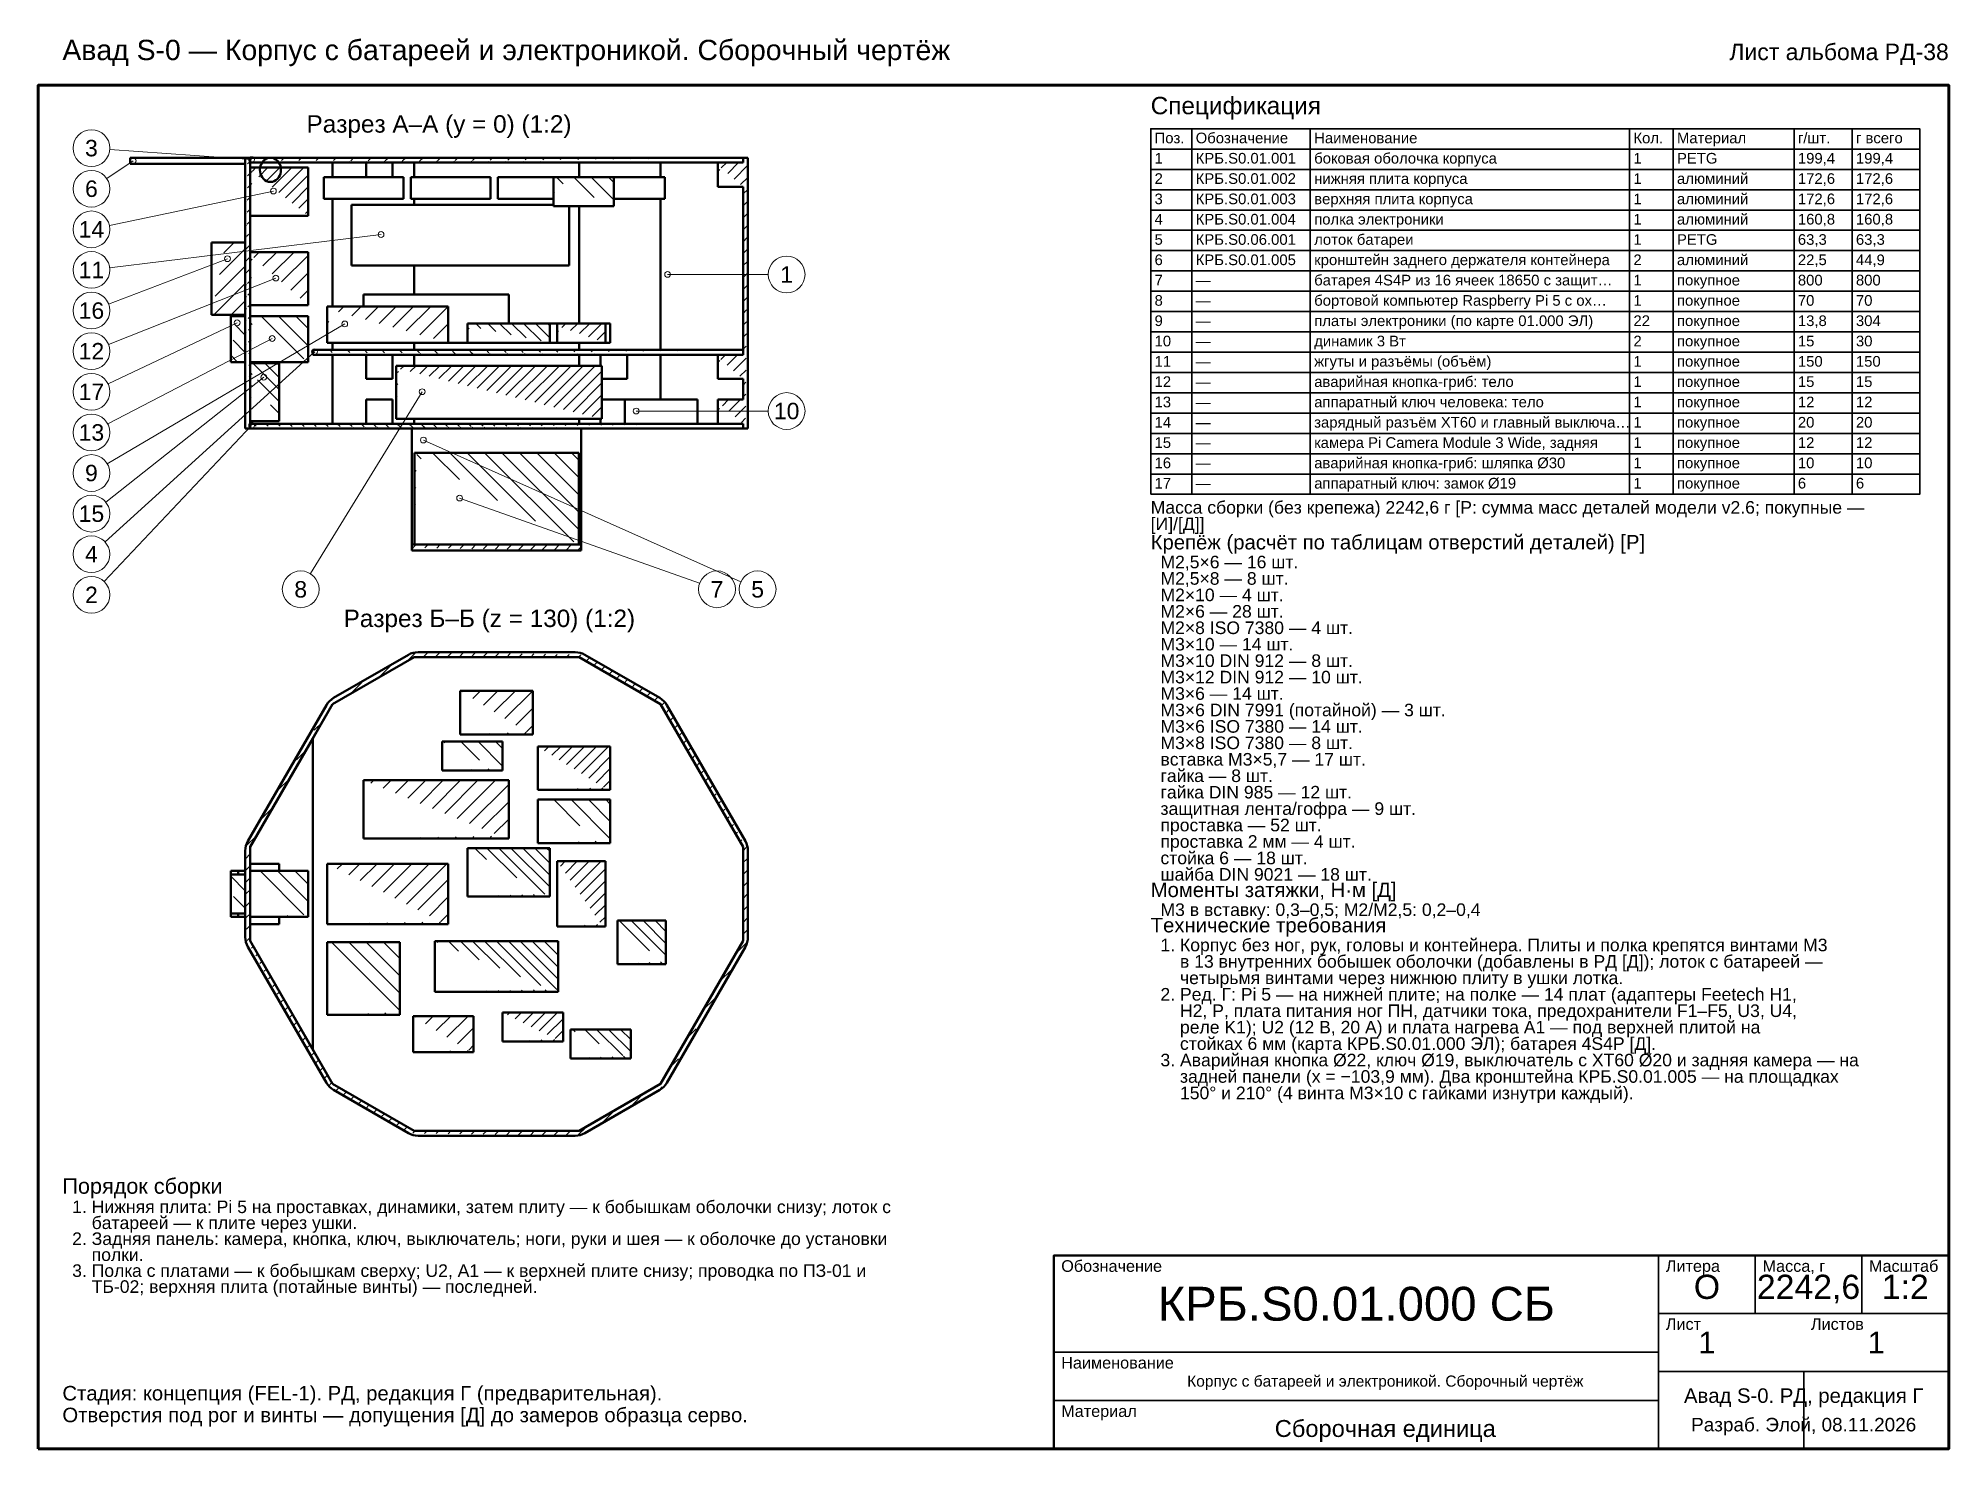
# Model space of a CAD drawing. Header units: millimetres. Extents: x 40 to 830, y 10 to 593.
import ezdxf
from ezdxf.enums import TextEntityAlignment as Align

# ---------------------------------------------------------------- set-up
doc = ezdxf.new("R2010")
doc.units = ezdxf.units.MM
doc.header["$LTSCALE"] = 2
for name, color, linetype, lineweight in [('КОНТУР', 7, 'Continuous', 50), ('РАЗМЕРЫ', 5, 'Continuous', 18), ('РАМКА', 7, 'Continuous', 70), ('ТАБЛИЦА', 7, 'Continuous', 35), ('ТЕКСТ', 7, 'Continuous', 25), ('ШТРИХОВКА', 8, 'Continuous', 9)]:
    doc.layers.add(name, color=color, linetype=linetype, lineweight=lineweight)
doc.styles.add('GOST', font='arial.ttf')

msp = doc.modelspace()

# ---------------------------------------------------------------- texts
at = {"layer": 'ТЕКСТ', "style": 'GOST'}
for s, height, p in [('Авад S-0 — Корпус с батареей и электроникой. Сборочный чертёж', 8.4, (50, 584.4)), ('Спецификация', 7.2, (500, 562)), ('Поз.', 4.4, (501.6, 550)), ('Обозначение', 4.4, (518.6, 550)), ('Наименование', 4.4, (567.6, 550)), ('Кол.', 4.4, (699.6, 550)), ('Материал', 4.4, (717.6, 550)), ('г/шт.', 4.4, (767.6, 550)), ('г всего', 4.4, (791.6, 550)), ('1', 4.4, (501.6, 541.6)), ('КРБ.S0.01.001', 4.4, (518.6, 541.6)), ('боковая оболочка корпуса', 4.4, (567.6, 541.6)), ('1', 4.4, (699.6, 541.6)), ('PETG', 4.4, (717.6, 541.6)), ('199,4', 4.4, (767.6, 541.6)), ('199,4', 4.4, (791.6, 541.6)), ('2', 4.4, (501.6, 533.2)), ('КРБ.S0.01.002', 4.4, (518.6, 533.2)), ('1', 4.4, (699.6, 533.2)), ('алюминий', 4.4, (717.6, 533.2)), ('172,6', 4.4, (767.6, 533.2)), ('172,6', 4.4, (791.6, 533.2)), ('нижняя плита корпуса', 4.4, (567.6, 533.2)), ('алюминий', 4.4, (717.6, 524.8)), ('3', 4.4, (501.6, 524.8)), ('КРБ.S0.01.003', 4.4, (518.6, 524.8)), ('верхняя плита корпуса', 4.4, (567.6, 524.8)), ('1', 4.4, (699.6, 524.8)), ('172,6', 4.4, (767.6, 524.8)), ('172,6', 4.4, (791.6, 524.8)), ('4', 4.4, (501.6, 516.4)), ('КРБ.S0.01.004', 4.4, (518.6, 516.4)), ('полка электроники', 4.4, (567.6, 516.4)), ('1', 4.4, (699.6, 516.4)), ('алюминий', 4.4, (717.6, 516.4)), ('160,8', 4.4, (767.6, 516.4)), ('160,8', 4.4, (791.6, 516.4)), ('5', 4.4, (501.6, 508)), ('КРБ.S0.06.001', 4.4, (518.6, 508)), ('лоток батареи', 4.4, (567.6, 508)), ('1', 4.4, (699.6, 508)), ('PETG', 4.4, (717.6, 508)), ('63,3', 4.4, (767.6, 508)), ('63,3', 4.4, (791.6, 508)), ('6', 4.4, (501.6, 499.6)), ('КРБ.S0.01.005', 4.4, (518.6, 499.6)), ('кронштейн заднего держателя контейнера', 4.4, (567.6, 499.6)), ('2', 4.4, (699.6, 499.6)), ('алюминий', 4.4, (717.6, 499.6)), ('22,5', 4.4, (767.6, 499.6)), ('44,9', 4.4, (791.6, 499.6)), ('7', 4.4, (501.6, 491.2)), ('—', 4.4, (518.6, 491.2)), ('батарея 4S4P из 16 ячеек 18650 с защит…', 4.4, (567.6, 491.2)), ('1', 4.4, (699.6, 491.2)), ('покупное', 4.4, (717.6, 491.2)), ('800', 4.4, (767.6, 491.2)), ('800', 4.4, (791.6, 491.2)), ('8', 4.4, (501.6, 482.8)), ('—', 4.4, (518.6, 482.8)), ('бортовой компьютер Raspberry Pi 5 с ох…', 4.4, (567.6, 482.8)), ('1', 4.4, (699.6, 482.8)), ('покупное', 4.4, (717.6, 482.8)), ('70', 4.4, (767.6, 482.8)), ('70', 4.4, (791.6, 482.8)), ('9', 4.4, (501.6, 474.4)), ('—', 4.4, (518.6, 474.4)), ('платы электроники (по карте 01.000 ЭЛ)', 4.4, (567.6, 474.4)), ('22', 4.4, (699.6, 474.4)), ('покупное', 4.4, (717.6, 474.4)), ('13,8', 4.4, (767.6, 474.4)), ('304', 4.4, (791.6, 474.4)), ('10', 4.4, (501.6, 466)), ('—', 4.4, (518.6, 466)), ('динамик 3 Вт', 4.4, (567.6, 466)), ('2', 4.4, (699.6, 466)), ('покупное', 4.4, (717.6, 466)), ('15', 4.4, (767.6, 466)), ('30', 4.4, (791.6, 466)), ('11', 4.4, (501.6, 457.6)), ('—', 4.4, (518.6, 457.6)), ('жгуты и разъёмы (объём)', 4.4, (567.6, 457.6)), ('1', 4.4, (699.6, 457.6)), ('покупное', 4.4, (717.6, 457.6)), ('150', 4.4, (767.6, 457.6)), ('150', 4.4, (791.6, 457.6)), ('12', 4.4, (501.6, 449.2)), ('—', 4.4, (518.6, 449.2)), ('аварийная кнопка-гриб: тело', 4.4, (567.6, 449.2)), ('1', 4.4, (699.6, 449.2)), ('покупное', 4.4, (717.6, 449.2)), ('15', 4.4, (767.6, 449.2)), ('15', 4.4, (791.6, 449.2)), ('13', 4.4, (501.6, 440.8)), ('—', 4.4, (518.6, 440.8)), ('аппаратный ключ человека: тело', 4.4, (567.6, 440.8)), ('1', 4.4, (699.6, 440.8)), ('покупное', 4.4, (717.6, 440.8)), ('12', 4.4, (767.6, 440.8)), ('12', 4.4, (791.6, 440.8)), ('14', 4.4, (501.6, 432.4)), ('зарядный разъём XT60 и главный выключа…', 4.4, (567.6, 432.4)), ('1', 4.4, (699.6, 432.4)), ('покупное', 4.4, (717.6, 432.4)), ('20', 4.4, (767.6, 432.4)), ('20', 4.4, (791.6, 432.4)), ('15', 4.4, (501.6, 424)), ('—', 4.4, (518.6, 432.4)), ('камера Pi Camera Module 3 Wide, задняя', 4.4, (567.6, 424)), ('1', 4.4, (699.6, 424)), ('покупное', 4.4, (717.6, 424)), ('12', 4.4, (767.6, 424)), ('12', 4.4, (791.6, 424)), ('16', 4.4, (501.6, 415.6)), ('—', 4.4, (518.6, 424)), ('аварийная кнопка-гриб: шляпка Ø30', 4.4, (567.6, 415.6)), ('1', 4.4, (699.6, 415.6)), ('покупное', 4.4, (717.6, 415.6)), ('10', 4.4, (767.6, 415.6)), ('10', 4.4, (791.6, 415.6)), ('17', 4.4, (501.6, 407.2)), ('—', 4.4, (518.6, 415.6)), ('аппаратный ключ: замок Ø19', 4.4, (567.6, 407.2)), ('1', 4.4, (699.6, 407.2)), ('6', 4.4, (767.6, 407.2)), ('6', 4.4, (791.6, 407.2)), ('—', 4.4, (518.6, 407.2)), ('покупное', 4.4, (717.6, 407.2)), ('[И]/[Д]]', 5.2, (500, 390)), ('Масса сборки (без крепежа) 2242,6 г [Р: сумма масс деталей модели v2.6; покупные —', 5.2, (500, 396.8)), ('Крепёж (расчёт по таблицам отверстий деталей) [Р]', 6, (500, 382)), ('  M2,5×6 — 16 шт.', 5.2, (500, 374.2)), ('  M2,5×8 — 8 шт.', 5.2, (500, 367.4)), ('  M2×10 — 4 шт.', 5.2, (500, 360.6)), ('  M2×6 — 28 шт.', 5.2, (500, 353.8)), ('  M2×8 ISO 7380 — 4 шт.', 5.2, (500, 347)), ('  M3×10 — 14 шт.', 5.2, (500, 340.2)), ('  M3×10 DIN 912 — 8 шт.', 5.2, (500, 333.4)), ('  M3×12 DIN 912 — 10 шт.', 5.2, (500, 326.6)), ('  M3×6 — 14 шт.', 5.2, (500, 319.8)), ('  M3×6 DIN 7991 (потайной) — 3 шт.', 5.2, (500, 313)), ('  M3×6 ISO 7380 — 14 шт.', 5.2, (500, 306.2)), ('  M3×8 ISO 7380 — 8 шт.', 5.2, (500, 299.4)), ('  вставка M3×5,7 — 17 шт.', 5.2, (500, 292.6)), ('  гайка — 8 шт.', 5.2, (500, 285.8)), ('  гайка DIN 985 — 12 шт.', 5.2, (500, 279)), ('  защитная лента/гофра — 9 шт.', 5.2, (500, 272.2)), ('  проставка — 52 шт.', 5.2, (500, 265.4)), ('  проставка 2 мм — 4 шт.', 5.2, (500, 258.6)), ('  стойка 6 — 18 шт.', 5.2, (500, 251.8)), ('  шайба DIN 9021 — 18 шт.', 5.2, (500, 245)), ('Моменты затяжки, Н·м [Д]', 6, (500, 238.2)), ('Технические требования', 6, (500, 223.6)), ('  M3 в вставку: 0,3–0,5; M2/M2,5: 0,2–0,4', 5.2, (500, 230.4)), ('  1. Корпус без ног, рук, головы и контейнера. Плиты и полка крепятся винтами M3', 5.2, (500, 215.8)), ('      в 13 внутренних бобышек оболочки (добавлены в РД [Д]); лоток с батареей —', 5.2, (500, 209)), ('      четырьмя винтами через нижнюю плиту в ушки лотка.', 5.2, (500, 202.2)), ('  2. Ред. Г: Pi 5 — на нижней плите; на полке — 14 плат (адаптеры Feetech Н1,', 5.2, (500, 195.4)), ('      Н2, Р, плата питания ног ПН, датчики тока, предохранители F1–F5, U3, U4,', 5.2, (500, 188.6)), ('      реле K1); U2 (12 В, 20 А) и плата нагрева A1 — под верхней плитой на', 5.2, (500, 181.8)), ('  3. Аварийная кнопка Ø22, ключ Ø19, выключатель с XT60 Ø20 и задняя камера — на', 5.2, (500, 168.2)), ('      стойках 6 мм (карта КРБ.S0.01.000 ЭЛ); батарея 4S4P [Д].', 5.2, (500, 175)), ('      задней панели (x = −103,9 мм). Два кронштейна КРБ.S0.01.005 — на площадках', 5.2, (500, 161.4)), ('      150° и 210° (4 винта M3×10 с гайками изнутри каждый).', 5.2, (500, 154.6)), ('Порядок сборки', 6.4, (50, 115.5)), ('  1. Нижняя плита: Pi 5 на проставках, динамики, затем плиту — к бобышкам оболочки снизу; лоток с', 5.2, (50, 107.5)), ('      батареей — к плите через ушки.', 5.2, (50, 100.9)), ('  2. Задняя панель: камера, кнопка, ключ, выключатель; ноги, руки и шея — к оболочке до установки', 5.2, (50, 94.3)), ('      полки.', 5.2, (50, 87.7)), ('Обозначение', 4.8, (463, 83.2)), ('Литера', 4.8, (713, 83.2)), ('Масса, г', 4.8, (753, 83.2)), ('Масштаб', 4.8, (797, 83.2)), ('  3. Полка с платами — к бобышкам сверху; U2, A1 — к верхней плите снизу; проводка по ПЗ-01 и', 5.2, (50, 81.1)), ('      ТБ-02; верхняя плита (потайные винты) — последней.', 5.2, (50, 74.5)), ('Лист', 4.8, (713, 59.2)), ('Листов', 4.8, (773, 59.2)), ('Наименование', 4.8, (463, 43.2)), ('Стадия: концепция (FEL-1). РД, редакция Г (предварительная).', 6, (50, 30)), ('Отверстия под рог и винты — допущения [Д] до замеров образца серво.', 6, (50, 21)), ('Материал', 4.8, (463, 23.2))]:
    msp.add_text(s, height=height, dxfattribs=at).set_placement(p)
msp.add_text('Лист альбома РД-38', height=6.8, dxfattribs=at).set_placement((830, 584.4), align=Align.RIGHT)
for s, height, p in [('Разрез А–А (y = 0) (1:2)', 7.2, (205.73, 558)), ('3', 6.8, (62, 548)), ('6', 6.8, (62, 531.2)), ('14', 6.8, (62, 514.4)), ('11', 6.8, (62, 497.6)), ('1', 6.8, (349.47, 495.75)), ('16', 6.8, (62, 480.8)), ('12', 6.8, (62, 464)), ('17', 6.8, (62, 447.2)), ('10', 6.8, (349.47, 439.25)), ('13', 6.8, (62, 430.4)), ('9', 6.8, (62, 413.6)), ('15', 6.8, (62, 396.8)), ('4', 6.8, (62, 380)), ('2', 6.8, (62, 363.2)), ('8', 6.8, (148.54, 365.5)), ('7', 6.8, (320.67, 365.5)), ('5', 6.8, (337.47, 365.5)), ('Разрез Б–Б (z = 130) (1:2)', 7.2, (226.54, 353.5)), ('О', 10, (730, 77)), ('2242,6', 10, (772, 77)), ('1:2', 10, (812, 77)), ('КРБ.S0.01.000 СБ', 14, (585, 70)), ('1', 9, (730, 54)), ('1', 9, (800, 54)), ('Корпус с батареей и электроникой. Сборочный чертёж', 4.5882, (597, 38)), ('Авад S-0. РД, редакция Г', 6, (770, 32)), ('Сборочная единица', 7, (597, 18.4)), ('Разраб. Элой, 08.11.2026', 5.6, (770, 20))]:
    msp.add_text(s, height=height, dxfattribs=at).set_placement(p, align=Align.MIDDLE_CENTER)

# ---------------------------------------------------------------- hatches: boundary and pattern name
at = {"layer": 'ШТРИХОВКА'}
h = msp.add_hatch(dxfattribs=at)
h.set_pattern_fill('ANSI31', scale=1.1)
h.paths.add_polyline_path([(127.62, 544), (126.62, 544), (125.62, 432), (125.62, 433), (125.62, 434), (125.62, 435), (125.62, 436), (125.62, 437), (125.62, 438), (125.62, 439), (125.62, 440), (125.62, 441), (125.62, 442), (125.62, 443), (125.62, 444), (125.62, 445), (125.62, 446), (125.62, 447), (125.62, 448), (125.62, 449), (125.62, 450), (125.62, 451), (125.62, 452), (125.62, 453), (125.62, 454), (125.62, 455), (125.62, 456), (125.62, 457), (125.62, 458), (125.62, 459), (125.62, 460), (125.62, 461), (125.62, 462), (125.62, 463), (125.62, 464), (125.62, 465), (125.62, 466), (125.62, 467), (125.62, 468), (125.62, 469), (125.62, 470), (125.62, 471), (125.62, 472), (125.62, 473), (125.62, 474), (125.62, 475), (125.62, 476), (125.62, 477), (125.62, 478), (125.62, 479), (125.62, 480), (125.62, 481), (125.62, 482), (125.62, 483), (125.62, 484), (125.62, 485), (125.62, 486), (125.62, 487), (125.62, 488), (125.62, 489), (125.62, 490), (125.62, 491), (125.62, 492), (125.62, 493), (125.62, 494), (125.62, 495), (125.62, 496), (125.62, 497), (125.62, 498), (125.62, 499), (125.62, 500), (125.62, 501), (125.62, 502), (125.62, 503), (125.62, 504), (125.62, 505), (125.62, 506), (125.62, 507), (125.62, 508), (125.62, 509), (125.62, 510), (125.62, 511), (125.62, 512), (125.62, 513), (125.62, 514), (125.62, 515), (125.62, 516), (125.62, 517), (125.62, 518), (125.62, 519), (125.62, 520), (125.62, 521), (125.62, 522), (125.62, 523), (125.62, 524), (125.62, 525), (125.62, 526), (125.62, 527), (125.62, 528), (125.62, 529), (125.62, 530), (125.62, 531), (125.62, 532), (125.62, 533), (125.62, 534), (125.62, 535), (125.62, 536), (125.62, 537), (125.62, 538), (125.62, 539), (125.62, 540), (125.62, 541), (125.62, 542), (125.62, 543), (127.62, 432), (126.62, 432), (127.62, 432), (127.62, 433), (127.62, 434), (127.62, 435), (127.62, 436), (127.62, 437), (127.62, 438), (127.62, 439), (127.62, 440), (127.62, 441), (127.62, 442), (127.62, 443), (127.62, 444), (127.62, 445), (127.62, 446), (127.62, 447), (127.62, 448), (127.62, 449), (127.62, 450), (127.62, 451), (127.62, 452), (127.62, 453), (127.62, 454), (127.62, 455), (127.62, 456), (127.62, 457), (127.62, 458), (127.62, 459), (127.62, 460), (127.62, 461), (127.62, 462), (127.62, 463), (127.62, 464), (127.62, 465), (127.62, 466), (127.62, 467), (127.62, 468), (127.62, 469), (127.62, 470), (127.62, 471), (127.62, 472), (127.62, 473), (127.62, 474), (127.62, 475), (127.62, 476), (127.62, 477), (127.62, 478), (127.62, 479), (127.62, 480), (127.62, 481), (127.62, 482), (127.62, 483), (127.62, 484), (127.62, 485), (127.62, 486), (127.62, 487), (127.62, 488), (127.62, 489), (127.62, 490), (127.62, 491), (127.62, 492), (127.62, 493), (127.62, 494), (127.62, 495), (127.62, 496), (127.62, 497), (127.62, 498), (127.62, 499), (127.62, 500), (127.62, 501), (127.62, 502), (127.62, 503), (127.62, 504), (127.62, 505), (127.62, 506), (127.62, 507), (127.62, 508), (127.62, 509), (127.62, 510), (127.62, 511), (127.62, 512), (127.62, 513), (127.62, 514), (127.62, 515), (127.62, 516), (127.62, 517), (127.62, 518), (127.62, 519), (127.62, 520), (127.62, 521), (127.62, 522), (127.62, 523), (127.62, 524), (127.62, 525), (127.62, 526), (127.62, 527), (127.62, 528), (127.62, 529), (127.62, 530), (127.62, 531), (127.62, 532), (127.62, 533), (127.62, 534), (127.62, 535), (127.62, 536), (127.62, 537), (127.62, 538), (127.62, 539), (127.62, 540), (127.62, 541), (127.62, 542), (127.62, 543)])
h = msp.add_hatch(dxfattribs=at)
h.set_pattern_fill('ANSI31', scale=1.6)
h.paths.add_polyline_path([(331.47, 544), (331.47, 543), (331.47, 544), (330.46, 544), (329.46, 544), (328.45, 544), (327.45, 544), (326.45, 544), (325.44, 544), (324.44, 544), (323.43, 544), (322.43, 544), (321.42, 544), (320.42, 544), (319.42, 544), (318.41, 544), (317.41, 544), (316.4, 544), (315.4, 544), (314.4, 544), (313.39, 544), (312.39, 544), (311.38, 544), (310.38, 544), (309.37, 544), (308.37, 544), (307.37, 544), (306.36, 544), (305.36, 544), (304.35, 544), (303.35, 544), (302.35, 544), (301.34, 544), (300.34, 544), (299.33, 544), (298.33, 544), (297.32, 544), (296.32, 544), (295.32, 544), (294.31, 544), (293.31, 544), (292.3, 544), (291.3, 544), (290.3, 544), (289.29, 544), (288.29, 544), (287.28, 544), (286.28, 544), (285.27, 544), (284.27, 544), (283.27, 544), (282.26, 544), (281.26, 544), (280.25, 544), (279.25, 544), (278.25, 544), (277.24, 544), (276.24, 544), (275.23, 544), (274.23, 544), (273.22, 544), (272.22, 544), (271.22, 544), (270.21, 544), (269.21, 544), (268.2, 544), (267.2, 544), (266.2, 544), (265.19, 544), (264.19, 544), (263.18, 544), (262.18, 544), (261.17, 544), (260.17, 544), (259.17, 544), (258.16, 544), (257.16, 544), (256.15, 544), (255.15, 544), (254.15, 544), (253.14, 544), (252.14, 544), (251.13, 544), (250.13, 544), (249.12, 544), (248.12, 544), (247.12, 544), (246.11, 544), (245.11, 544), (244.1, 544), (243.1, 544), (242.1, 544), (241.09, 544), (240.09, 544), (239.08, 544), (238.08, 544), (237.07, 544), (236.07, 544), (235.07, 544), (234.06, 544), (233.06, 544), (232.05, 544), (231.05, 544), (230.05, 544), (229.04, 544), (228.04, 544), (227.03, 544), (226.03, 544), (225.02, 544), (224.02, 544), (223.02, 544), (222.01, 544), (221.01, 544), (220, 544), (219, 544), (218, 544), (216.99, 544), (215.99, 544), (214.98, 544), (213.98, 544), (212.97, 544), (211.97, 544), (210.97, 544), (209.96, 544), (208.96, 544), (207.95, 544), (206.95, 544), (205.95, 544), (204.94, 544), (203.94, 544), (202.93, 544), (201.93, 544), (200.92, 544), (199.92, 544), (198.92, 544), (197.91, 544), (196.91, 544), (195.9, 544), (194.9, 544), (193.9, 544), (192.89, 544), (191.89, 544), (190.88, 544), (189.88, 544), (188.87, 544), (187.87, 544), (186.87, 544), (185.86, 544), (184.86, 544), (183.85, 544), (182.85, 544), (181.85, 544), (180.84, 544), (179.84, 544), (178.83, 544), (177.83, 544), (176.82, 544), (175.82, 544), (174.82, 544), (173.81, 544), (172.81, 544), (171.8, 544), (170.8, 544), (169.8, 544), (168.79, 544), (167.79, 544), (166.78, 544), (165.78, 544), (164.77, 544), (163.77, 544), (162.77, 544), (161.76, 544), (160.76, 544), (159.75, 544), (158.75, 544), (157.75, 544), (156.74, 544), (155.74, 544), (154.73, 544), (153.73, 544), (152.72, 544), (151.72, 544), (150.72, 544), (149.71, 544), (148.71, 544), (147.7, 544), (146.7, 544), (145.7, 544), (144.69, 544), (143.69, 544), (142.68, 544), (141.68, 544), (140.67, 544), (139.67, 544), (138.67, 544), (137.66, 544), (136.66, 544), (135.65, 544), (134.65, 544), (133.65, 544), (132.64, 544), (131.64, 544), (130.63, 544), (129.63, 544), (128.62, 544), (127.62, 542), (127.62, 543), (331.47, 542), (330.46, 542), (329.46, 542), (328.45, 542), (327.45, 542), (326.45, 542), (325.44, 542), (324.44, 542), (323.43, 542), (322.43, 542), (321.42, 542), (320.42, 542), (319.42, 542), (318.41, 542), (317.41, 542), (316.4, 542), (315.4, 542), (314.4, 542), (313.39, 542), (312.39, 542), (311.38, 542), (310.38, 542), (309.37, 542), (308.37, 542), (307.37, 542), (306.36, 542), (305.36, 542), (304.35, 542), (303.35, 542), (302.35, 542), (301.34, 542), (300.34, 542), (299.33, 542), (298.33, 542), (297.32, 542), (296.32, 542), (295.32, 542), (294.31, 542), (293.31, 542), (292.3, 542), (291.3, 542), (290.3, 542), (289.29, 542), (288.29, 542), (287.28, 542), (286.28, 542), (285.27, 542), (284.27, 542), (283.27, 542), (282.26, 542), (281.26, 542), (280.25, 542), (279.25, 542), (278.25, 542), (277.24, 542), (276.24, 542), (275.23, 542), (274.23, 542), (273.22, 542), (272.22, 542), (271.22, 542), (270.21, 542), (269.21, 542), (268.2, 542), (267.2, 542), (266.2, 542), (265.19, 542), (264.19, 542), (263.18, 542), (262.18, 542), (261.17, 542), (260.17, 542), (259.17, 542), (258.16, 542), (257.16, 542), (256.15, 542), (255.15, 542), (254.15, 542), (253.14, 542), (252.14, 542), (251.13, 542), (250.13, 542), (249.12, 542), (248.12, 542), (247.12, 542), (246.11, 542), (245.11, 542), (244.1, 542), (243.1, 542), (242.1, 542), (241.09, 542), (240.09, 542), (239.08, 542), (238.08, 542), (237.07, 542), (236.07, 542), (235.07, 542), (234.06, 542), (233.06, 542), (232.05, 542), (231.05, 542), (230.05, 542), (229.04, 542), (228.04, 542), (227.03, 542), (226.03, 542), (225.02, 542), (224.02, 542), (223.02, 542), (222.01, 542), (221.01, 542), (220, 542), (219, 542), (218, 542), (216.99, 542), (215.99, 542), (214.98, 542), (213.98, 542), (212.97, 542), (211.97, 542), (210.97, 542), (209.96, 542), (208.96, 542), (207.95, 542), (206.95, 542), (205.95, 542), (204.94, 542), (203.94, 542), (202.93, 542), (201.93, 542), (200.92, 542), (199.92, 542), (198.92, 542), (197.91, 542), (196.91, 542), (195.9, 542), (194.9, 542), (193.9, 542), (192.89, 542), (191.89, 542), (190.88, 542), (189.88, 542), (188.87, 542), (187.87, 542), (186.87, 542), (185.86, 542), (184.86, 542), (183.85, 542), (182.85, 542), (181.85, 542), (180.84, 542), (179.84, 542), (178.83, 542), (177.83, 542), (176.82, 542), (175.82, 542), (174.82, 542), (173.81, 542), (172.81, 542), (171.8, 542), (170.8, 542), (169.8, 542), (168.79, 542), (167.79, 542), (166.78, 542), (165.78, 542), (164.77, 542), (163.77, 542), (162.77, 542), (161.76, 542), (160.76, 542), (159.75, 542), (158.75, 542), (157.75, 542), (156.74, 542), (155.74, 542), (154.73, 542), (153.73, 542), (152.72, 542), (151.72, 542), (150.72, 542), (149.71, 542), (148.71, 542), (147.7, 542), (146.7, 542), (145.7, 542), (144.69, 542), (143.69, 542), (142.68, 542), (141.68, 542), (140.67, 542), (139.67, 542), (138.67, 542), (137.66, 542), (136.66, 542), (135.65, 542), (134.65, 542), (133.65, 542), (132.64, 542), (131.64, 542), (130.63, 542), (129.63, 542), (128.62, 542)])
h = msp.add_hatch(dxfattribs=at)
h.set_pattern_fill('ANSI31', scale=1.1)
h.paths.add_polyline_path([(151.62, 520), (150.62, 520), (149.62, 520), (148.62, 520), (147.62, 520), (146.62, 520), (145.62, 520), (144.62, 520), (143.62, 520), (142.62, 520), (141.62, 520), (140.62, 520), (139.62, 520), (138.62, 520), (137.62, 520), (136.62, 520), (135.62, 520), (134.62, 520), (133.62, 520), (132.62, 520), (131.62, 520), (130.62, 520), (129.62, 520), (128.62, 520), (151.62, 520), (151.62, 521), (151.62, 522), (151.62, 523), (151.62, 524), (151.62, 525), (151.62, 526), (151.62, 527), (151.62, 528), (151.62, 529), (151.62, 530), (151.62, 531), (151.62, 532), (151.62, 533), (151.62, 534), (151.62, 535), (151.62, 536), (151.62, 537), (151.62, 538), (151.62, 539), (151.62, 540), (150.62, 540), (149.62, 540), (148.62, 540), (147.62, 540), (146.62, 540), (145.62, 540), (144.62, 540), (143.62, 540), (142.62, 540), (141.62, 540), (140.62, 540), (139.62, 540), (138.62, 540), (137.62, 540), (136.62, 540), (135.62, 540), (134.62, 540), (133.62, 540), (132.62, 540), (131.62, 540), (130.62, 540), (129.62, 540), (128.62, 540), (127.62, 520), (127.62, 521), (127.62, 522), (127.62, 523), (127.62, 524), (127.62, 525), (127.62, 526), (127.62, 527), (127.62, 528), (127.62, 529), (127.62, 530), (127.62, 531), (127.62, 532), (127.62, 533), (127.62, 534), (127.62, 535), (127.62, 536), (127.62, 537), (127.62, 538), (127.62, 539)])
h = msp.add_hatch(dxfattribs=at)
h.set_pattern_fill('ANSI31', scale=1.1)
h.paths.add_polyline_path([(333.47, 544), (332.47, 544), (331.47, 544), (331.47, 543), (331.47, 542), (330.42, 542), (329.38, 542), (328.34, 542), (327.3, 542), (326.25, 542), (325.21, 542), (324.17, 542), (323.13, 542), (322.09, 542), (321.04, 532), (321.04, 533), (321.04, 534), (321.04, 535), (321.04, 536), (321.04, 537), (321.04, 538), (321.04, 539), (321.04, 540), (321.04, 541), (331.47, 532), (330.42, 532), (329.38, 532), (328.34, 532), (327.3, 532), (326.25, 532), (325.21, 532), (324.17, 532), (323.13, 532), (322.09, 532), (331.47, 532), (331.47, 530.99), (331.47, 529.99), (331.47, 528.98), (331.47, 527.97), (331.47, 526.96), (331.47, 525.96), (331.47, 524.95), (331.47, 523.94), (331.47, 522.93), (331.47, 521.93), (331.47, 520.92), (331.47, 519.91), (331.47, 518.91), (331.47, 517.9), (331.47, 516.89), (331.47, 515.88), (331.47, 514.88), (331.47, 513.87), (331.47, 512.86), (331.47, 511.86), (331.47, 510.85), (331.47, 509.84), (331.47, 508.83), (331.47, 507.83), (331.47, 506.82), (331.47, 505.81), (331.47, 504.8), (331.47, 503.8), (331.47, 502.79), (331.47, 501.78), (331.47, 500.78), (331.47, 499.77), (331.47, 498.76), (331.47, 497.75), (331.47, 496.75), (331.47, 495.74), (331.47, 494.73), (331.47, 493.72), (331.47, 492.72), (331.47, 491.71), (331.47, 490.7), (331.47, 489.7), (331.47, 488.69), (331.47, 487.68), (331.47, 486.67), (331.47, 485.67), (331.47, 484.66), (331.47, 483.65), (331.47, 482.64), (331.47, 481.64), (331.47, 480.63), (331.47, 479.62), (331.47, 478.62), (331.47, 477.61), (331.47, 476.6), (331.47, 475.59), (331.47, 474.59), (331.47, 473.58), (331.47, 472.57), (331.47, 471.57), (331.47, 470.56), (331.47, 469.55), (331.47, 468.54), (331.47, 467.54), (331.47, 466.53), (331.47, 465.52), (331.47, 464.51), (331.47, 463.51), (331.47, 462.5), (330.42, 462.5), (329.38, 462.5), (328.34, 462.5), (327.3, 462.5), (326.25, 462.5), (325.21, 462.5), (324.17, 462.5), (323.13, 462.5), (322.09, 462.5), (321.04, 452.5), (321.04, 453.5), (321.04, 454.5), (321.04, 455.5), (321.04, 456.5), (321.04, 457.5), (321.04, 458.5), (321.04, 459.5), (321.04, 460.5), (321.04, 461.5), (331.47, 452.5), (330.42, 452.5), (329.38, 452.5), (328.34, 452.5), (327.3, 452.5), (326.25, 452.5), (325.21, 452.5), (324.17, 452.5), (323.13, 452.5), (322.09, 452.5), (331.47, 452.5), (331.47, 451.44), (331.47, 450.38), (331.47, 449.31), (331.47, 448.25), (331.47, 447.19), (331.47, 446.12), (331.47, 445.06), (331.47, 444), (330.42, 444), (329.38, 444), (328.34, 444), (327.3, 444), (326.25, 444), (325.21, 444), (324.17, 444), (323.13, 444), (322.09, 444), (321.04, 434), (321.04, 435), (321.04, 436), (321.04, 437), (321.04, 438), (321.04, 439), (321.04, 440), (321.04, 441), (321.04, 442), (321.04, 443), (331.47, 434), (330.42, 434), (329.38, 434), (328.34, 434), (327.3, 434), (326.25, 434), (325.21, 434), (324.17, 434), (323.13, 434), (322.09, 434), (331.47, 434), (331.47, 433), (333.47, 432), (332.47, 432), (333.47, 544), (333.47, 543), (333.47, 542), (333.47, 541), (333.47, 540), (333.47, 539), (333.47, 538), (333.47, 537), (333.47, 536), (333.47, 535), (333.47, 534), (333.47, 533), (333.47, 532), (333.47, 531), (333.47, 530), (333.47, 529), (333.47, 528), (333.47, 527), (333.47, 526), (333.47, 525), (333.47, 524), (333.47, 523), (333.47, 522), (333.47, 521), (333.47, 520), (333.47, 519), (333.47, 518), (333.47, 517), (333.47, 516), (333.47, 515), (333.47, 514), (333.47, 513), (333.47, 512), (333.47, 511), (333.47, 510), (333.47, 509), (333.47, 508), (333.47, 507), (333.47, 506), (333.47, 505), (333.47, 504), (333.47, 503), (333.47, 502), (333.47, 501), (333.47, 500), (333.47, 499), (333.47, 498), (333.47, 497), (333.47, 496), (333.47, 495), (333.47, 494), (333.47, 493), (333.47, 492), (333.47, 491), (333.47, 490), (333.47, 489), (333.47, 488), (333.47, 487), (333.47, 486), (333.47, 485), (333.47, 484), (333.47, 483), (333.47, 482), (333.47, 481), (333.47, 480), (333.47, 479), (333.47, 478), (333.47, 477), (333.47, 476), (333.47, 475), (333.47, 474), (333.47, 473), (333.47, 472), (333.47, 471), (333.47, 470), (333.47, 469), (333.47, 468), (333.47, 467), (333.47, 466), (333.47, 465), (333.47, 464), (333.47, 463), (333.47, 462), (333.47, 461), (333.47, 460), (333.47, 459), (333.47, 458), (333.47, 457), (333.47, 456), (333.47, 455), (333.47, 454), (333.47, 453), (333.47, 452), (333.47, 451), (333.47, 450), (333.47, 449), (333.47, 448), (333.47, 447), (333.47, 446), (333.47, 445), (333.47, 444), (333.47, 443), (333.47, 442), (333.47, 441), (333.47, 440), (333.47, 439), (333.47, 438), (333.47, 437), (333.47, 436), (333.47, 435), (333.47, 434), (333.47, 433)])
h = msp.add_hatch(dxfattribs=at)
h.set_pattern_fill('ANSI31', scale=1.6, angle=90)
h.paths.add_polyline_path([(278.04, 524), (277.04, 524), (276.04, 524), (275.04, 524), (274.04, 524), (273.04, 524), (272.04, 524), (271.04, 524), (270.04, 524), (269.04, 524), (268.04, 524), (267.04, 524), (266.04, 524), (265.04, 524), (264.04, 524), (263.04, 524), (262.04, 524), (261.04, 524), (260.04, 524), (259.04, 524), (258.04, 524), (257.04, 524), (256.04, 524), (255.04, 524), (254.04, 524), (278.04, 524), (278.04, 525), (278.04, 526), (278.04, 527), (278.04, 528), (278.04, 529), (278.04, 530), (278.04, 531), (278.04, 532), (278.04, 533), (278.04, 534), (278.04, 535), (278.04, 536), (277.04, 536), (276.04, 536), (275.04, 536), (274.04, 536), (273.04, 536), (272.04, 536), (271.04, 536), (270.04, 536), (269.04, 536), (268.04, 536), (267.04, 536), (266.04, 536), (265.04, 536), (264.04, 536), (263.04, 536), (262.04, 536), (261.04, 536), (260.04, 536), (259.04, 536), (258.04, 536), (257.04, 536), (256.04, 536), (255.04, 536), (254.04, 536), (253.04, 524), (253.04, 525), (253.04, 526), (253.04, 527), (253.04, 528), (253.04, 529), (253.04, 530), (253.04, 531), (253.04, 532), (253.04, 533), (253.04, 534), (253.04, 535)])
h = msp.add_hatch(dxfattribs=at)
h.set_pattern_fill('ANSI31', scale=1.6)
h.paths.add_polyline_path([(125.62, 509), (124.62, 509), (123.62, 509), (122.62, 509), (121.62, 509), (120.62, 509), (119.62, 509), (111.62, 509), (112.62, 509), (113.62, 509), (114.62, 509), (115.62, 509), (116.62, 509), (117.62, 509), (111.62, 479), (111.62, 480), (111.62, 481), (111.62, 482), (111.62, 483), (111.62, 484), (111.62, 485), (111.62, 486), (111.62, 487), (111.62, 488), (111.62, 489), (111.62, 490), (111.62, 491), (111.62, 492), (111.62, 493), (111.62, 494), (111.62, 495), (111.62, 496), (111.62, 497), (111.62, 498), (111.62, 499), (111.62, 500), (111.62, 501), (111.62, 502), (111.62, 503), (111.62, 504), (111.62, 505), (111.62, 506), (111.62, 507), (111.62, 508), (111.62, 479), (112.62, 479), (113.62, 479), (114.62, 479), (115.62, 479), (116.62, 479), (117.62, 479), (125.62, 479), (124.62, 479), (123.62, 479), (122.62, 479), (121.62, 479), (120.62, 479), (119.62, 479), (125.62, 479), (125.62, 480), (125.62, 481), (125.62, 482), (125.62, 483), (125.62, 484), (125.62, 485), (125.62, 486), (125.62, 487), (125.62, 488), (125.62, 489), (125.62, 490), (125.62, 491), (125.62, 492), (125.62, 493), (125.62, 494), (125.62, 495), (125.62, 496), (125.62, 497), (125.62, 498), (125.62, 499), (125.62, 500), (125.62, 501), (125.62, 502), (125.62, 503), (125.62, 504), (125.62, 505), (125.62, 506), (125.62, 507), (125.62, 508)])
h = msp.add_hatch(dxfattribs=at)
h.set_pattern_fill('ANSI31', scale=1.6)
h.paths.add_polyline_path([(151.62, 483), (150.62, 483), (149.62, 483), (148.62, 483), (147.62, 483), (146.62, 483), (145.62, 483), (144.62, 483), (143.62, 483), (142.62, 483), (141.62, 483), (140.62, 483), (139.62, 483), (138.62, 483), (137.62, 483), (136.62, 483), (135.62, 483), (134.62, 483), (133.62, 483), (132.62, 483), (131.62, 483), (130.62, 483), (129.62, 483), (128.62, 483), (151.62, 483), (151.62, 484), (151.62, 485), (151.62, 486), (151.62, 487), (151.62, 488), (151.62, 489), (151.62, 490), (151.62, 491), (151.62, 492), (151.62, 493), (151.62, 494), (151.62, 495), (151.62, 496), (151.62, 497), (151.62, 498), (151.62, 499), (151.62, 500), (151.62, 501), (151.62, 502), (151.62, 503), (151.62, 504), (151.62, 505), (150.62, 505), (149.62, 505), (148.62, 505), (147.62, 505), (146.62, 505), (145.62, 505), (144.62, 505), (143.62, 505), (142.62, 505), (141.62, 505), (140.62, 505), (139.62, 505), (138.62, 505), (137.62, 505), (136.62, 505), (135.62, 505), (134.62, 505), (133.62, 505), (132.62, 505), (131.62, 505), (130.62, 505), (129.62, 505), (128.62, 505), (127.62, 483), (127.62, 484), (127.62, 485), (127.62, 486), (127.62, 487), (127.62, 488), (127.62, 489), (127.62, 490), (127.62, 491), (127.62, 492), (127.62, 493), (127.62, 494), (127.62, 495), (127.62, 496), (127.62, 497), (127.62, 498), (127.62, 499), (127.62, 500), (127.62, 501), (127.62, 502), (127.62, 503), (127.62, 504)])
h = msp.add_hatch(dxfattribs=at)
h.set_pattern_fill('ANSI31', scale=1.6)
h.paths.add_polyline_path([(209.54, 467.5), (208.54, 467.5), (207.54, 467.5), (206.54, 467.5), (205.54, 467.5), (204.54, 467.5), (203.54, 467.5), (202.54, 467.5), (201.54, 467.5), (200.54, 467.5), (199.54, 467.5), (198.54, 467.5), (197.54, 467.5), (196.54, 467.5), (195.54, 467.5), (194.54, 467.5), (193.54, 467.5), (192.54, 467.5), (191.54, 467.5), (190.54, 467.5), (189.54, 467.5), (188.54, 467.5), (187.54, 467.5), (186.54, 467.5), (185.54, 467.5), (184.54, 467.5), (183.54, 467.5), (182.54, 467.5), (181.54, 467.5), (180.54, 467.5), (179.54, 467.5), (178.54, 467.5), (177.54, 467.5), (176.54, 467.5), (175.54, 467.5), (174.54, 467.5), (173.54, 467.5), (172.54, 467.5), (171.54, 467.5), (170.54, 467.5), (169.54, 467.5), (168.54, 467.5), (167.54, 467.5), (166.54, 467.5), (165.54, 467.5), (164.54, 467.5), (163.54, 467.5), (162.54, 467.5), (161.54, 467.5), (160.54, 467.5), (209.54, 467.5), (209.54, 468.5), (209.54, 469.5), (209.54, 470.5), (209.54, 471.5), (209.54, 472.5), (209.54, 473.5), (209.54, 474.5), (209.54, 475.5), (209.54, 476.5), (209.54, 477.5), (209.54, 478.5), (209.54, 479.5), (209.54, 480.5), (209.54, 481.5), (209.54, 482.5), (208.54, 482.5), (207.54, 482.5), (206.54, 482.5), (205.54, 482.5), (204.54, 482.5), (203.54, 482.5), (202.54, 482.5), (201.54, 482.5), (200.54, 482.5), (199.54, 482.5), (198.54, 482.5), (197.54, 482.5), (196.54, 482.5), (195.54, 482.5), (194.54, 482.5), (193.54, 482.5), (192.54, 482.5), (191.54, 482.5), (190.54, 482.5), (189.54, 482.5), (188.54, 482.5), (187.54, 482.5), (186.54, 482.5), (185.54, 482.5), (184.54, 482.5), (183.54, 482.5), (182.54, 482.5), (181.54, 482.5), (180.54, 482.5), (179.54, 482.5), (178.54, 482.5), (177.54, 482.5), (176.54, 482.5), (175.54, 482.5), (174.54, 482.5), (173.54, 482.5), (172.54, 482.5), (171.54, 482.5), (170.54, 482.5), (169.54, 482.5), (168.54, 482.5), (167.54, 482.5), (166.54, 482.5), (165.54, 482.5), (164.54, 482.5), (163.54, 482.5), (162.54, 482.5), (161.54, 482.5), (160.54, 482.5), (159.54, 467.5), (159.54, 468.5), (159.54, 469.5), (159.54, 470.5), (159.54, 471.5), (159.54, 472.5), (159.54, 473.5), (159.54, 474.5), (159.54, 475.5), (159.54, 476.5), (159.54, 477.5), (159.54, 478.5), (159.54, 479.5), (159.54, 480.5), (159.54, 481.5)])
h = msp.add_hatch(dxfattribs=at)
h.set_pattern_fill('ANSI31', scale=1.6, angle=90)
h.paths.add_polyline_path([(125.62, 478.5), (124.62, 478.5), (123.62, 478.5), (119.62, 478.5), (120.62, 478.5), (121.62, 478.5), (119.62, 459.5), (119.62, 460.5), (119.62, 461.5), (119.62, 462.5), (119.62, 463.5), (119.62, 464.5), (119.62, 465.5), (119.62, 466.5), (119.62, 467.5), (119.62, 468.5), (119.62, 469.5), (119.62, 470.5), (119.62, 471.5), (119.62, 472.5), (119.62, 473.5), (119.62, 474.5), (119.62, 475.5), (119.62, 476.5), (119.62, 477.5), (119.62, 459.5), (120.62, 459.5), (121.62, 459.5), (125.62, 459.5), (124.62, 459.5), (123.62, 459.5), (125.62, 459.5), (125.62, 460.5), (125.62, 461.5), (125.62, 462.5), (125.62, 463.5), (125.62, 464.5), (125.62, 465.5), (125.62, 466.5), (125.62, 467.5), (125.62, 468.5), (125.62, 469.5), (125.62, 470.5), (125.62, 471.5), (125.62, 472.5), (125.62, 473.5), (125.62, 474.5), (125.62, 475.5), (125.62, 476.5), (125.62, 477.5)])
h = msp.add_hatch(dxfattribs=at)
h.set_pattern_fill('ANSI31', scale=1.6, angle=90)
h.paths.add_polyline_path([(151.62, 459.5), (150.62, 459.5), (149.62, 459.5), (148.62, 459.5), (147.62, 459.5), (146.62, 459.5), (145.62, 459.5), (144.62, 459.5), (143.62, 459.5), (142.62, 459.5), (141.62, 459.5), (140.62, 459.5), (139.62, 459.5), (138.62, 459.5), (137.62, 459.5), (136.62, 459.5), (135.62, 459.5), (134.62, 459.5), (133.62, 459.5), (132.62, 459.5), (131.62, 459.5), (130.62, 459.5), (129.62, 459.5), (128.62, 459.5), (151.62, 459.5), (151.62, 460.5), (151.62, 461.5), (151.62, 462.5), (151.62, 463.5), (151.62, 464.5), (151.62, 465.5), (151.62, 466.5), (151.62, 467.5), (151.62, 468.5), (151.62, 469.5), (151.62, 470.5), (151.62, 471.5), (151.62, 472.5), (151.62, 473.5), (151.62, 474.5), (151.62, 475.5), (151.62, 476.5), (151.62, 477.5), (151.62, 478.5), (150.62, 478.5), (149.62, 478.5), (148.62, 478.5), (147.62, 478.5), (146.62, 478.5), (145.62, 478.5), (144.62, 478.5), (143.62, 478.5), (142.62, 478.5), (141.62, 478.5), (140.62, 478.5), (139.62, 478.5), (138.62, 478.5), (137.62, 478.5), (136.62, 478.5), (135.62, 478.5), (134.62, 478.5), (133.62, 478.5), (132.62, 478.5), (131.62, 478.5), (130.62, 478.5), (129.62, 478.5), (128.62, 478.5), (127.62, 459.5), (127.62, 460.5), (127.62, 461.5), (127.62, 462.5), (127.62, 463.5), (127.62, 464.5), (127.62, 465.5), (127.62, 466.5), (127.62, 467.5), (127.62, 468.5), (127.62, 469.5), (127.62, 470.5), (127.62, 471.5), (127.62, 472.5), (127.62, 473.5), (127.62, 474.5), (127.62, 475.5), (127.62, 476.5), (127.62, 477.5)])
h = msp.add_hatch(dxfattribs=at)
h.set_pattern_fill('ANSI31', scale=1.1, angle=90)
h.paths.add_polyline_path([(251.54, 467.5), (250.54, 467.5), (249.54, 467.5), (248.54, 467.5), (247.54, 467.5), (246.54, 467.5), (245.54, 467.5), (244.54, 467.5), (243.54, 467.5), (242.54, 467.5), (241.54, 467.5), (240.54, 467.5), (239.54, 467.5), (238.54, 467.5), (237.54, 467.5), (236.54, 467.5), (235.54, 467.5), (234.54, 467.5), (233.54, 467.5), (232.54, 467.5), (231.54, 467.5), (230.54, 467.5), (229.54, 467.5), (228.54, 467.5), (227.54, 467.5), (226.54, 467.5), (225.54, 467.5), (224.54, 467.5), (223.54, 467.5), (222.54, 467.5), (221.54, 467.5), (220.54, 467.5), (219.54, 467.5), (218.54, 467.5), (251.54, 467.5), (251.54, 468.5), (251.54, 469.5), (251.54, 470.5), (251.54, 471.5), (251.54, 472.5), (251.54, 473.5), (251.54, 474.5), (251.54, 475.5), (250.54, 475.5), (249.54, 475.5), (248.54, 475.5), (247.54, 475.5), (246.54, 475.5), (245.54, 475.5), (244.54, 475.5), (243.54, 475.5), (242.54, 475.5), (241.54, 475.5), (240.54, 475.5), (239.54, 475.5), (238.54, 475.5), (237.54, 475.5), (236.54, 475.5), (235.54, 475.5), (234.54, 475.5), (233.54, 475.5), (232.54, 475.5), (231.54, 475.5), (230.54, 475.5), (229.54, 475.5), (228.54, 475.5), (227.54, 475.5), (226.54, 475.5), (225.54, 475.5), (224.54, 475.5), (223.54, 475.5), (222.54, 475.5), (221.54, 475.5), (220.54, 475.5), (219.54, 475.5), (218.54, 475.5), (217.54, 467.5), (217.54, 468.5), (217.54, 469.5), (217.54, 470.5), (217.54, 471.5), (217.54, 472.5), (217.54, 473.5), (217.54, 474.5)])
h = msp.add_hatch(dxfattribs=at)
h.set_pattern_fill('ANSI31', scale=1.1)
h.paths.add_polyline_path([(274.54, 467.5), (273.54, 467.5), (272.54, 467.5), (271.54, 467.5), (270.54, 467.5), (269.54, 467.5), (268.54, 467.5), (267.54, 467.5), (266.54, 467.5), (265.54, 467.5), (264.54, 467.5), (263.54, 467.5), (262.54, 467.5), (261.54, 467.5), (260.54, 467.5), (259.54, 467.5), (258.54, 467.5), (257.54, 467.5), (256.54, 467.5), (255.54, 467.5), (274.54, 467.5), (274.54, 468.5), (274.54, 469.5), (274.54, 470.5), (274.54, 471.5), (274.54, 472.5), (274.54, 473.5), (274.54, 474.5), (274.54, 475.5), (273.54, 475.5), (272.54, 475.5), (271.54, 475.5), (270.54, 475.5), (269.54, 475.5), (268.54, 475.5), (267.54, 475.5), (266.54, 475.5), (265.54, 475.5), (264.54, 475.5), (263.54, 475.5), (262.54, 475.5), (261.54, 475.5), (260.54, 475.5), (259.54, 475.5), (258.54, 475.5), (257.54, 475.5), (256.54, 475.5), (255.54, 475.5), (254.54, 467.5), (254.54, 468.5), (254.54, 469.5), (254.54, 470.5), (254.54, 471.5), (254.54, 472.5), (254.54, 473.5), (254.54, 474.5)])
h = msp.add_hatch(dxfattribs=at)
h.set_pattern_fill('ANSI31', scale=1.1, angle=90)
h.paths.add_polyline_path([(139.62, 435), (138.62, 435), (137.62, 435), (136.62, 435), (135.62, 435), (134.62, 435), (133.62, 435), (132.62, 435), (131.62, 435), (130.62, 435), (129.62, 435), (128.62, 435), (139.62, 435), (139.62, 436), (139.62, 437), (139.62, 438), (139.62, 439), (139.62, 440), (139.62, 441), (139.62, 442), (139.62, 443), (139.62, 444), (139.62, 445), (139.62, 446), (139.62, 447), (139.62, 448), (139.62, 449), (139.62, 450), (139.62, 451), (139.62, 452), (139.62, 453), (139.62, 454), (139.62, 455), (139.62, 456), (139.62, 457), (139.62, 458), (139.62, 459), (138.62, 459), (137.62, 459), (136.62, 459), (135.62, 459), (134.62, 459), (133.62, 459), (132.62, 459), (131.62, 459), (130.62, 459), (129.62, 459), (128.62, 459), (127.62, 435), (127.62, 436), (127.62, 437), (127.62, 438), (127.62, 439), (127.62, 440), (127.62, 441), (127.62, 442), (127.62, 443), (127.62, 444), (127.62, 445), (127.62, 446), (127.62, 447), (127.62, 448), (127.62, 449), (127.62, 450), (127.62, 451), (127.62, 452), (127.62, 453), (127.62, 454), (127.62, 455), (127.62, 456), (127.62, 457), (127.62, 458)])
h = msp.add_hatch(dxfattribs=at)
h.set_pattern_fill('ANSI31', scale=1.6, angle=90)
h.paths.add_polyline_path([(331.47, 464.5), (331.47, 463.5), (331.47, 464.5), (330.46, 464.5), (329.46, 464.5), (328.45, 464.5), (327.45, 464.5), (326.44, 464.5), (325.44, 464.5), (324.43, 464.5), (323.42, 464.5), (322.42, 464.5), (321.41, 464.5), (320.41, 464.5), (319.4, 464.5), (318.4, 464.5), (317.39, 464.5), (316.39, 464.5), (315.38, 464.5), (314.38, 464.5), (313.37, 464.5), (312.37, 464.5), (311.36, 464.5), (310.36, 464.5), (309.35, 464.5), (308.35, 464.5), (307.34, 464.5), (306.34, 464.5), (305.33, 464.5), (304.33, 464.5), (303.32, 464.5), (302.32, 464.5), (301.31, 464.5), (300.3, 464.5), (299.3, 464.5), (298.29, 464.5), (297.29, 464.5), (296.28, 464.5), (295.28, 464.5), (294.27, 464.5), (293.27, 464.5), (292.26, 464.5), (291.26, 464.5), (290.25, 464.5), (289.25, 464.5), (288.24, 464.5), (287.24, 464.5), (286.23, 464.5), (285.23, 464.5), (284.22, 464.5), (283.22, 464.5), (282.21, 464.5), (281.21, 464.5), (280.2, 464.5), (279.2, 464.5), (278.19, 464.5), (277.18, 464.5), (276.18, 464.5), (275.17, 464.5), (274.17, 464.5), (273.16, 464.5), (272.16, 464.5), (271.15, 464.5), (270.15, 464.5), (269.14, 464.5), (268.14, 464.5), (267.13, 464.5), (266.13, 464.5), (265.12, 464.5), (264.12, 464.5), (263.11, 464.5), (262.11, 464.5), (261.1, 464.5), (260.1, 464.5), (259.09, 464.5), (258.09, 464.5), (257.08, 464.5), (256.08, 464.5), (255.07, 464.5), (254.06, 464.5), (253.06, 464.5), (252.05, 464.5), (251.05, 464.5), (250.04, 464.5), (249.04, 464.5), (248.03, 464.5), (247.03, 464.5), (246.02, 464.5), (245.02, 464.5), (244.01, 464.5), (243.01, 464.5), (242, 464.5), (241, 464.5), (239.99, 464.5), (238.99, 464.5), (237.98, 464.5), (236.98, 464.5), (235.97, 464.5), (234.97, 464.5), (233.96, 464.5), (232.96, 464.5), (231.95, 464.5), (230.94, 464.5), (229.94, 464.5), (228.93, 464.5), (227.93, 464.5), (226.92, 464.5), (225.92, 464.5), (224.91, 464.5), (223.91, 464.5), (222.9, 464.5), (221.9, 464.5), (220.89, 464.5), (219.89, 464.5), (218.88, 464.5), (217.88, 464.5), (216.87, 464.5), (215.87, 464.5), (214.86, 464.5), (213.86, 464.5), (212.85, 464.5), (211.85, 464.5), (210.84, 464.5), (209.84, 464.5), (208.83, 464.5), (207.83, 464.5), (206.82, 464.5), (205.81, 464.5), (204.81, 464.5), (203.8, 464.5), (202.8, 464.5), (201.79, 464.5), (200.79, 464.5), (199.78, 464.5), (198.78, 464.5), (197.77, 464.5), (196.77, 464.5), (195.76, 464.5), (194.76, 464.5), (193.75, 464.5), (192.75, 464.5), (191.74, 464.5), (190.74, 464.5), (189.73, 464.5), (188.73, 464.5), (187.72, 464.5), (186.72, 464.5), (185.71, 464.5), (184.71, 464.5), (183.7, 464.5), (182.69, 464.5), (181.69, 464.5), (180.68, 464.5), (179.68, 464.5), (178.67, 464.5), (177.67, 464.5), (176.66, 464.5), (175.66, 464.5), (174.65, 464.5), (173.65, 464.5), (172.64, 464.5), (171.64, 464.5), (170.63, 464.5), (169.63, 464.5), (168.62, 464.5), (167.62, 464.5), (166.61, 464.5), (165.61, 464.5), (164.6, 464.5), (163.6, 464.5), (162.59, 464.5), (161.59, 464.5), (160.58, 464.5), (159.57, 464.5), (158.57, 464.5), (157.56, 464.5), (156.56, 464.5), (155.55, 464.5), (154.55, 464.5), (153.54, 462.5), (153.54, 463.5), (331.47, 462.5), (330.46, 462.5), (329.46, 462.5), (328.45, 462.5), (327.45, 462.5), (326.44, 462.5), (325.44, 462.5), (324.43, 462.5), (323.42, 462.5), (322.42, 462.5), (321.41, 462.5), (320.41, 462.5), (319.4, 462.5), (318.4, 462.5), (317.39, 462.5), (316.39, 462.5), (315.38, 462.5), (314.38, 462.5), (313.37, 462.5), (312.37, 462.5), (311.36, 462.5), (310.36, 462.5), (309.35, 462.5), (308.35, 462.5), (307.34, 462.5), (306.34, 462.5), (305.33, 462.5), (304.33, 462.5), (303.32, 462.5), (302.32, 462.5), (301.31, 462.5), (300.3, 462.5), (299.3, 462.5), (298.29, 462.5), (297.29, 462.5), (296.28, 462.5), (295.28, 462.5), (294.27, 462.5), (293.27, 462.5), (292.26, 462.5), (291.26, 462.5), (290.25, 462.5), (289.25, 462.5), (288.24, 462.5), (287.24, 462.5), (286.23, 462.5), (285.23, 462.5), (284.22, 462.5), (283.22, 462.5), (282.21, 462.5), (281.21, 462.5), (280.2, 462.5), (279.2, 462.5), (278.19, 462.5), (277.18, 462.5), (276.18, 462.5), (275.17, 462.5), (274.17, 462.5), (273.16, 462.5), (272.16, 462.5), (271.15, 462.5), (270.15, 462.5), (269.14, 462.5), (268.14, 462.5), (267.13, 462.5), (266.13, 462.5), (265.12, 462.5), (264.12, 462.5), (263.11, 462.5), (262.11, 462.5), (261.1, 462.5), (260.1, 462.5), (259.09, 462.5), (258.09, 462.5), (257.08, 462.5), (256.08, 462.5), (255.07, 462.5), (254.06, 462.5), (253.06, 462.5), (252.05, 462.5), (251.05, 462.5), (250.04, 462.5), (249.04, 462.5), (248.03, 462.5), (247.03, 462.5), (246.02, 462.5), (245.02, 462.5), (244.01, 462.5), (243.01, 462.5), (242, 462.5), (241, 462.5), (239.99, 462.5), (238.99, 462.5), (237.98, 462.5), (236.98, 462.5), (235.97, 462.5), (234.97, 462.5), (233.96, 462.5), (232.96, 462.5), (231.95, 462.5), (230.94, 462.5), (229.94, 462.5), (228.93, 462.5), (227.93, 462.5), (226.92, 462.5), (225.92, 462.5), (224.91, 462.5), (223.91, 462.5), (222.9, 462.5), (221.9, 462.5), (220.89, 462.5), (219.89, 462.5), (218.88, 462.5), (217.88, 462.5), (216.87, 462.5), (215.87, 462.5), (214.86, 462.5), (213.86, 462.5), (212.85, 462.5), (211.85, 462.5), (210.84, 462.5), (209.84, 462.5), (208.83, 462.5), (207.83, 462.5), (206.82, 462.5), (205.81, 462.5), (204.81, 462.5), (203.8, 462.5), (202.8, 462.5), (201.79, 462.5), (200.79, 462.5), (199.78, 462.5), (198.78, 462.5), (197.77, 462.5), (196.77, 462.5), (195.76, 462.5), (194.76, 462.5), (193.75, 462.5), (192.75, 462.5), (191.74, 462.5), (190.74, 462.5), (189.73, 462.5), (188.73, 462.5), (187.72, 462.5), (186.72, 462.5), (185.71, 462.5), (184.71, 462.5), (183.7, 462.5), (182.69, 462.5), (181.69, 462.5), (180.68, 462.5), (179.68, 462.5), (178.67, 462.5), (177.67, 462.5), (176.66, 462.5), (175.66, 462.5), (174.65, 462.5), (173.65, 462.5), (172.64, 462.5), (171.64, 462.5), (170.63, 462.5), (169.63, 462.5), (168.62, 462.5), (167.62, 462.5), (166.61, 462.5), (165.61, 462.5), (164.6, 462.5), (163.6, 462.5), (162.59, 462.5), (161.59, 462.5), (160.58, 462.5), (159.57, 462.5), (158.57, 462.5), (157.56, 462.5), (156.56, 462.5), (155.55, 462.5), (154.55, 462.5)])
h = msp.add_hatch(dxfattribs=at)
h.set_pattern_fill('ANSI31', scale=1.1)
h.paths.add_polyline_path([(273.04, 436), (272.04, 436), (271.04, 436), (270.04, 436), (269.04, 436), (268.04, 436), (267.04, 436), (266.04, 436), (265.04, 436), (264.04, 436), (263.04, 436), (262.04, 436), (261.04, 436), (260.04, 436), (259.04, 436), (258.04, 436), (257.04, 436), (256.04, 436), (255.04, 436), (254.04, 436), (253.04, 436), (252.04, 436), (251.04, 436), (250.04, 436), (249.04, 436), (248.04, 436), (247.04, 436), (246.04, 436), (245.04, 436), (244.04, 436), (243.04, 436), (242.04, 436), (241.04, 436), (240.04, 436), (239.04, 436), (238.04, 436), (237.04, 436), (236.04, 436), (235.04, 436), (234.04, 436), (233.04, 436), (232.04, 436), (231.04, 436), (230.04, 436), (229.04, 436), (228.04, 436), (227.04, 436), (226.04, 436), (225.04, 436), (224.04, 436), (223.04, 436), (222.04, 436), (221.04, 436), (220.04, 436), (219.04, 436), (218.04, 436), (217.04, 436), (216.04, 436), (215.04, 436), (214.04, 436), (213.04, 436), (212.04, 436), (211.04, 436), (210.04, 436), (209.04, 436), (208.04, 436), (207.04, 436), (206.04, 436), (205.04, 436), (204.04, 436), (203.04, 436), (202.04, 436), (201.04, 436), (200.04, 436), (199.04, 436), (198.04, 436), (197.04, 436), (196.04, 436), (195.04, 436), (194.04, 436), (193.04, 436), (192.04, 436), (191.04, 436), (190.04, 436), (189.04, 436), (273.04, 436), (273.04, 437), (273.04, 438), (273.04, 439), (273.04, 440), (273.04, 441), (273.04, 442), (273.04, 443), (273.04, 444), (273.04, 445), (273.04, 446), (273.04, 447), (273.04, 448), (273.04, 449), (273.04, 450), (273.04, 451), (273.04, 452), (273.04, 453), (273.04, 454), (273.04, 455), (273.04, 456), (273.04, 457), (273.04, 458), (272.04, 458), (271.04, 458), (270.04, 458), (269.04, 458), (268.04, 458), (267.04, 458), (266.04, 458), (265.04, 458), (264.04, 458), (263.04, 458), (262.04, 458), (261.04, 458), (260.04, 458), (259.04, 458), (258.04, 458), (257.04, 458), (256.04, 458), (255.04, 458), (254.04, 458), (253.04, 458), (252.04, 458), (251.04, 458), (250.04, 458), (249.04, 458), (248.04, 458), (247.04, 458), (246.04, 458), (245.04, 458), (244.04, 458), (243.04, 458), (242.04, 458), (241.04, 458), (240.04, 458), (239.04, 458), (238.04, 458), (237.04, 458), (236.04, 458), (235.04, 458), (234.04, 458), (233.04, 458), (232.04, 458), (231.04, 458), (230.04, 458), (229.04, 458), (228.04, 458), (227.04, 458), (226.04, 458), (225.04, 458), (224.04, 458), (223.04, 458), (222.04, 458), (221.04, 458), (220.04, 458), (219.04, 458), (218.04, 458), (217.04, 458), (216.04, 458), (215.04, 458), (214.04, 458), (213.04, 458), (212.04, 458), (211.04, 458), (210.04, 458), (209.04, 458), (208.04, 458), (207.04, 458), (206.04, 458), (205.04, 458), (204.04, 458), (203.04, 458), (202.04, 458), (201.04, 458), (200.04, 458), (199.04, 458), (198.04, 458), (197.04, 458), (196.04, 458), (195.04, 458), (194.04, 458), (193.04, 458), (192.04, 458), (191.04, 458), (190.04, 458), (189.04, 458), (188.04, 436), (188.04, 437), (188.04, 438), (188.04, 439), (188.04, 440), (188.04, 441), (188.04, 442), (188.04, 443), (188.04, 444), (188.04, 445), (188.04, 446), (188.04, 447), (188.04, 448), (188.04, 449), (188.04, 450), (188.04, 451), (188.04, 452), (188.04, 453), (188.04, 454), (188.04, 455), (188.04, 456), (188.04, 457)])
h = msp.add_hatch(dxfattribs=at)
h.set_pattern_fill('ANSI31', scale=1.1, angle=90)
h.paths.add_polyline_path([(331.47, 434), (331.47, 433), (331.47, 434), (330.46, 434), (329.46, 434), (328.45, 434), (327.45, 434), (326.45, 434), (325.44, 434), (324.44, 434), (323.43, 434), (322.43, 434), (321.42, 434), (320.42, 434), (319.42, 434), (318.41, 434), (317.41, 434), (316.4, 434), (315.4, 434), (314.4, 434), (313.39, 434), (312.39, 434), (311.38, 434), (310.38, 434), (309.37, 434), (308.37, 434), (307.37, 434), (306.36, 434), (305.36, 434), (304.35, 434), (303.35, 434), (302.35, 434), (301.34, 434), (300.34, 434), (299.33, 434), (298.33, 434), (297.32, 434), (296.32, 434), (295.32, 434), (294.31, 434), (293.31, 434), (292.3, 434), (291.3, 434), (290.3, 434), (289.29, 434), (288.29, 434), (287.28, 434), (286.28, 434), (285.27, 434), (284.27, 434), (283.27, 434), (282.26, 434), (281.26, 434), (280.25, 434), (279.25, 434), (278.25, 434), (277.24, 434), (276.24, 434), (275.23, 434), (274.23, 434), (273.22, 434), (272.22, 434), (271.22, 434), (270.21, 434), (269.21, 434), (268.2, 434), (267.2, 434), (266.2, 434), (265.19, 434), (264.19, 434), (263.18, 434), (262.18, 434), (261.17, 434), (260.17, 434), (259.17, 434), (258.16, 434), (257.16, 434), (256.15, 434), (255.15, 434), (254.15, 434), (253.14, 434), (252.14, 434), (251.13, 434), (250.13, 434), (249.12, 434), (248.12, 434), (247.12, 434), (246.11, 434), (245.11, 434), (244.1, 434), (243.1, 434), (242.1, 434), (241.09, 434), (240.09, 434), (239.08, 434), (238.08, 434), (237.07, 434), (236.07, 434), (235.07, 434), (234.06, 434), (233.06, 434), (232.05, 434), (231.05, 434), (230.05, 434), (229.04, 434), (228.04, 434), (227.03, 434), (226.03, 434), (225.02, 434), (224.02, 434), (223.02, 434), (222.01, 434), (221.01, 434), (220, 434), (219, 434), (218, 434), (216.99, 434), (215.99, 434), (214.98, 434), (213.98, 434), (212.97, 434), (211.97, 434), (210.97, 434), (209.96, 434), (208.96, 434), (207.95, 434), (206.95, 434), (205.95, 434), (204.94, 434), (203.94, 434), (202.93, 434), (201.93, 434), (200.92, 434), (199.92, 434), (198.92, 434), (197.91, 434), (196.91, 434), (195.9, 434), (194.9, 434), (193.9, 434), (192.89, 434), (191.89, 434), (190.88, 434), (189.88, 434), (188.87, 434), (187.87, 434), (186.87, 434), (185.86, 434), (184.86, 434), (183.85, 434), (182.85, 434), (181.85, 434), (180.84, 434), (179.84, 434), (178.83, 434), (177.83, 434), (176.82, 434), (175.82, 434), (174.82, 434), (173.81, 434), (172.81, 434), (171.8, 434), (170.8, 434), (169.8, 434), (168.79, 434), (167.79, 434), (166.78, 434), (165.78, 434), (164.77, 434), (163.77, 434), (162.77, 434), (161.76, 434), (160.76, 434), (159.75, 434), (158.75, 434), (157.75, 434), (156.74, 434), (155.74, 434), (154.73, 434), (153.73, 434), (152.72, 434), (151.72, 434), (150.72, 434), (149.71, 434), (148.71, 434), (147.7, 434), (146.7, 434), (145.7, 434), (144.69, 434), (143.69, 434), (142.68, 434), (141.68, 434), (140.67, 434), (139.67, 434), (138.67, 434), (137.66, 434), (136.66, 434), (135.65, 434), (134.65, 434), (133.65, 434), (132.64, 434), (131.64, 434), (130.63, 434), (129.63, 434), (128.62, 434), (127.62, 432), (127.62, 433), (331.47, 432), (330.46, 432), (329.46, 432), (328.45, 432), (327.45, 432), (326.45, 432), (325.44, 432), (324.44, 432), (323.43, 432), (322.43, 432), (321.42, 432), (320.42, 432), (319.42, 432), (318.41, 432), (317.41, 432), (316.4, 432), (315.4, 432), (314.4, 432), (313.39, 432), (312.39, 432), (311.38, 432), (310.38, 432), (309.37, 432), (308.37, 432), (307.37, 432), (306.36, 432), (305.36, 432), (304.35, 432), (303.35, 432), (302.35, 432), (301.34, 432), (300.34, 432), (299.33, 432), (298.33, 432), (297.32, 432), (296.32, 432), (295.32, 432), (294.31, 432), (293.31, 432), (292.3, 432), (291.3, 432), (290.3, 432), (289.29, 432), (288.29, 432), (287.28, 432), (286.28, 432), (285.27, 432), (284.27, 432), (283.27, 432), (282.26, 432), (281.26, 432), (280.25, 432), (279.25, 432), (278.25, 432), (277.24, 432), (276.24, 432), (275.23, 432), (274.23, 432), (273.22, 432), (272.22, 432), (271.22, 432), (270.21, 432), (269.21, 432), (268.2, 432), (267.2, 432), (266.2, 432), (265.19, 432), (264.19, 432), (263.18, 432), (262.18, 432), (261.17, 432), (260.17, 432), (259.17, 432), (258.16, 432), (257.16, 432), (256.15, 432), (255.15, 432), (254.15, 432), (253.14, 432), (252.14, 432), (251.13, 432), (250.13, 432), (249.12, 432), (248.12, 432), (247.12, 432), (246.11, 432), (245.11, 432), (244.1, 432), (243.1, 432), (242.1, 432), (241.09, 432), (240.09, 432), (239.08, 432), (238.08, 432), (237.07, 432), (236.07, 432), (235.07, 432), (234.06, 432), (233.06, 432), (232.05, 432), (231.05, 432), (230.05, 432), (229.04, 432), (228.04, 432), (227.03, 432), (226.03, 432), (225.02, 432), (224.02, 432), (223.02, 432), (222.01, 432), (221.01, 432), (220, 432), (219, 432), (218, 432), (216.99, 432), (215.99, 432), (214.98, 432), (213.98, 432), (212.97, 432), (211.97, 432), (210.97, 432), (209.96, 432), (208.96, 432), (207.95, 432), (206.95, 432), (205.95, 432), (204.94, 432), (203.94, 432), (202.93, 432), (201.93, 432), (200.92, 432), (199.92, 432), (198.92, 432), (197.91, 432), (196.91, 432), (195.9, 432), (194.9, 432), (193.9, 432), (192.89, 432), (191.89, 432), (190.88, 432), (189.88, 432), (188.87, 432), (187.87, 432), (186.87, 432), (185.86, 432), (184.86, 432), (183.85, 432), (182.85, 432), (181.85, 432), (180.84, 432), (179.84, 432), (178.83, 432), (177.83, 432), (176.82, 432), (175.82, 432), (174.82, 432), (173.81, 432), (172.81, 432), (171.8, 432), (170.8, 432), (169.8, 432), (168.79, 432), (167.79, 432), (166.78, 432), (165.78, 432), (164.77, 432), (163.77, 432), (162.77, 432), (161.76, 432), (160.76, 432), (159.75, 432), (158.75, 432), (157.75, 432), (156.74, 432), (155.74, 432), (154.73, 432), (153.73, 432), (152.72, 432), (151.72, 432), (150.72, 432), (149.71, 432), (148.71, 432), (147.7, 432), (146.7, 432), (145.7, 432), (144.69, 432), (143.69, 432), (142.68, 432), (141.68, 432), (140.67, 432), (139.67, 432), (138.67, 432), (137.66, 432), (136.66, 432), (135.65, 432), (134.65, 432), (133.65, 432), (132.64, 432), (131.64, 432), (130.63, 432), (129.63, 432), (128.62, 432)])
h = msp.add_hatch(dxfattribs=at)
h.set_pattern_fill('ANSI31', scale=1.6, angle=90)
h.paths.add_polyline_path([(263.54, 384), (262.54, 384), (261.54, 384), (260.54, 384), (259.54, 384), (258.54, 384), (257.54, 384), (256.54, 384), (255.54, 384), (254.54, 384), (253.54, 384), (252.54, 384), (251.54, 384), (250.54, 384), (249.54, 384), (248.54, 384), (247.54, 384), (246.54, 384), (245.54, 384), (244.54, 384), (243.54, 384), (242.54, 384), (241.54, 384), (240.54, 384), (239.54, 384), (238.54, 384), (237.54, 384), (236.54, 384), (235.54, 384), (234.54, 384), (233.54, 384), (232.54, 384), (231.54, 384), (230.54, 384), (229.54, 384), (228.54, 384), (227.54, 384), (226.54, 384), (225.54, 384), (224.54, 384), (223.54, 384), (222.54, 384), (221.54, 384), (220.54, 384), (219.54, 384), (218.54, 384), (217.54, 384), (216.54, 384), (215.54, 384), (214.54, 384), (213.54, 384), (212.54, 384), (211.54, 384), (210.54, 384), (209.54, 384), (208.54, 384), (207.54, 384), (206.54, 384), (205.54, 384), (204.54, 384), (203.54, 384), (202.54, 384), (201.54, 384), (200.54, 384), (199.54, 384), (198.54, 384), (197.54, 384), (196.54, 384), (263.54, 384), (263.54, 385), (263.54, 386), (263.54, 387), (263.54, 388), (263.54, 389), (263.54, 390), (263.54, 391), (263.54, 392), (263.54, 393), (263.54, 394), (263.54, 395), (263.54, 396), (263.54, 397), (263.54, 398), (263.54, 399), (263.54, 400), (263.54, 401), (263.54, 402), (263.54, 403), (263.54, 404), (263.54, 405), (263.54, 406), (263.54, 407), (263.54, 408), (263.54, 409), (263.54, 410), (263.54, 411), (263.54, 412), (263.54, 413), (263.54, 414), (263.54, 415), (263.54, 416), (263.54, 417), (263.54, 418), (263.54, 419), (263.54, 420), (263.54, 421), (263.54, 422), (262.54, 422), (261.54, 422), (260.54, 422), (259.54, 422), (258.54, 422), (257.54, 422), (256.54, 422), (255.54, 422), (254.54, 422), (253.54, 422), (252.54, 422), (251.54, 422), (250.54, 422), (249.54, 422), (248.54, 422), (247.54, 422), (246.54, 422), (245.54, 422), (244.54, 422), (243.54, 422), (242.54, 422), (241.54, 422), (240.54, 422), (239.54, 422), (238.54, 422), (237.54, 422), (236.54, 422), (235.54, 422), (234.54, 422), (233.54, 422), (232.54, 422), (231.54, 422), (230.54, 422), (229.54, 422), (228.54, 422), (227.54, 422), (226.54, 422), (225.54, 422), (224.54, 422), (223.54, 422), (222.54, 422), (221.54, 422), (220.54, 422), (219.54, 422), (218.54, 422), (217.54, 422), (216.54, 422), (215.54, 422), (214.54, 422), (213.54, 422), (212.54, 422), (211.54, 422), (210.54, 422), (209.54, 422), (208.54, 422), (207.54, 422), (206.54, 422), (205.54, 422), (204.54, 422), (203.54, 422), (202.54, 422), (201.54, 422), (200.54, 422), (199.54, 422), (198.54, 422), (197.54, 422), (196.54, 422), (195.54, 384), (195.54, 385), (195.54, 386), (195.54, 387), (195.54, 388), (195.54, 389), (195.54, 390), (195.54, 391), (195.54, 392), (195.54, 393), (195.54, 394), (195.54, 395), (195.54, 396), (195.54, 397), (195.54, 398), (195.54, 399), (195.54, 400), (195.54, 401), (195.54, 402), (195.54, 403), (195.54, 404), (195.54, 405), (195.54, 406), (195.54, 407), (195.54, 408), (195.54, 409), (195.54, 410), (195.54, 411), (195.54, 412), (195.54, 413), (195.54, 414), (195.54, 415), (195.54, 416), (195.54, 417), (195.54, 418), (195.54, 419), (195.54, 420), (195.54, 421)])
h = msp.add_hatch(dxfattribs=at)
h.set_pattern_fill('ANSI31', scale=1.1)
h.paths.add_polyline_path([(264.54, 381.5), (263.54, 381.5), (262.54, 381.5), (261.54, 381.5), (260.54, 381.5), (259.54, 381.5), (258.54, 381.5), (257.54, 381.5), (256.54, 381.5), (255.54, 381.5), (254.54, 381.5), (253.54, 381.5), (252.54, 381.5), (251.54, 381.5), (250.54, 381.5), (249.54, 381.5), (248.54, 381.5), (247.54, 381.5), (246.54, 381.5), (245.54, 381.5), (244.54, 381.5), (243.54, 381.5), (242.54, 381.5), (241.54, 381.5), (240.54, 381.5), (239.54, 381.5), (238.54, 381.5), (237.54, 381.5), (236.54, 381.5), (235.54, 381.5), (234.54, 381.5), (233.54, 381.5), (232.54, 381.5), (231.54, 381.5), (230.54, 381.5), (229.54, 381.5), (228.54, 381.5), (227.54, 381.5), (226.54, 381.5), (225.54, 381.5), (224.54, 381.5), (223.54, 381.5), (222.54, 381.5), (221.54, 381.5), (220.54, 381.5), (219.54, 381.5), (218.54, 381.5), (217.54, 381.5), (216.54, 381.5), (215.54, 381.5), (214.54, 381.5), (213.54, 381.5), (212.54, 381.5), (211.54, 381.5), (210.54, 381.5), (209.54, 381.5), (208.54, 381.5), (207.54, 381.5), (206.54, 381.5), (205.54, 381.5), (204.54, 381.5), (203.54, 381.5), (202.54, 381.5), (201.54, 381.5), (200.54, 381.5), (199.54, 381.5), (198.54, 381.5), (197.54, 381.5), (196.54, 381.5), (195.54, 381.5), (264.54, 381.5), (264.54, 382.75), (264.54, 384), (263.54, 384), (262.54, 384), (261.54, 384), (260.54, 384), (259.54, 384), (258.54, 384), (257.54, 384), (256.54, 384), (255.54, 384), (254.54, 384), (253.54, 384), (252.54, 384), (251.54, 384), (250.54, 384), (249.54, 384), (248.54, 384), (247.54, 384), (246.54, 384), (245.54, 384), (244.54, 384), (243.54, 384), (242.54, 384), (241.54, 384), (240.54, 384), (239.54, 384), (238.54, 384), (237.54, 384), (236.54, 384), (235.54, 384), (234.54, 384), (233.54, 384), (232.54, 384), (231.54, 384), (230.54, 384), (229.54, 384), (228.54, 384), (227.54, 384), (226.54, 384), (225.54, 384), (224.54, 384), (223.54, 384), (222.54, 384), (221.54, 384), (220.54, 384), (219.54, 384), (218.54, 384), (217.54, 384), (216.54, 384), (215.54, 384), (214.54, 384), (213.54, 384), (212.54, 384), (211.54, 384), (210.54, 384), (209.54, 384), (208.54, 384), (207.54, 384), (206.54, 384), (205.54, 384), (204.54, 384), (203.54, 384), (202.54, 384), (201.54, 384), (200.54, 384), (199.54, 384), (198.54, 384), (197.54, 384), (196.54, 384), (195.54, 384), (194.54, 381.5), (194.54, 382.75)])
h = msp.add_hatch(dxfattribs=at)
h.set_pattern_fill('ANSI31', scale=1.1)
h.paths.add_polyline_path([(296.97, 320.57), (297.84, 319.99), (298.63, 319.3), (299.32, 318.51), (332.39, 261.36), (331.89, 262.24), (331.38, 263.12), (330.87, 263.99), (330.36, 264.87), (329.86, 265.75), (329.35, 266.63), (328.84, 267.51), (328.33, 268.39), (327.82, 269.27), (327.32, 270.15), (326.81, 271.03), (326.3, 271.91), (325.79, 272.79), (325.29, 273.67), (324.78, 274.55), (324.27, 275.43), (323.76, 276.31), (323.25, 277.19), (322.75, 278.07), (322.24, 278.95), (321.73, 279.83), (321.22, 280.71), (320.72, 281.58), (320.21, 282.46), (319.7, 283.34), (319.19, 284.22), (318.68, 285.1), (318.18, 285.98), (317.67, 286.86), (317.16, 287.74), (316.65, 288.62), (316.15, 289.5), (315.64, 290.38), (315.13, 291.26), (314.62, 292.14), (314.11, 293.02), (313.61, 293.9), (313.1, 294.78), (312.59, 295.66), (312.08, 296.54), (311.58, 297.42), (311.07, 298.29), (310.56, 299.17), (310.05, 300.05), (309.54, 300.93), (309.04, 301.81), (308.53, 302.69), (308.02, 303.57), (307.51, 304.45), (307.01, 305.33), (306.5, 306.21), (305.99, 307.09), (305.48, 307.97), (304.97, 308.85), (304.47, 309.73), (303.96, 310.61), (303.45, 311.49), (302.94, 312.37), (302.44, 313.25), (301.93, 314.13), (301.42, 315.01), (300.91, 315.88), (300.41, 316.76), (333.47, 257.36), (333.4, 258.4), (333.19, 259.43), (332.86, 260.42), (333.47, 221.64), (333.47, 222.66), (333.47, 223.68), (333.47, 224.7), (333.47, 225.73), (333.47, 226.75), (333.47, 227.77), (333.47, 228.79), (333.47, 229.81), (333.47, 230.83), (333.47, 231.85), (333.47, 232.87), (333.47, 233.89), (333.47, 234.91), (333.47, 235.93), (333.47, 236.95), (333.47, 237.97), (333.47, 238.99), (333.47, 240.01), (333.47, 241.03), (333.47, 242.05), (333.47, 243.07), (333.47, 244.09), (333.47, 245.11), (333.47, 246.13), (333.47, 247.15), (333.47, 248.17), (333.47, 249.19), (333.47, 250.21), (333.47, 251.23), (333.47, 252.25), (333.47, 253.27), (333.47, 254.3), (333.47, 255.32), (333.47, 256.34), (333.47, 221.64), (333.4, 220.6), (333.19, 219.57), (332.86, 218.58), (299.9, 161.36), (300.41, 162.24), (300.91, 163.12), (301.42, 163.99), (301.93, 164.87), (302.44, 165.75), (302.94, 166.63), (303.45, 167.51), (303.96, 168.39), (304.47, 169.27), (304.97, 170.15), (305.48, 171.03), (305.99, 171.91), (306.5, 172.79), (307.01, 173.67), (307.51, 174.55), (308.02, 175.43), (308.53, 176.31), (309.04, 177.19), (309.54, 178.07), (310.05, 178.95), (310.56, 179.83), (311.07, 180.71), (311.58, 181.58), (312.08, 182.46), (312.59, 183.34), (313.1, 184.22), (313.61, 185.1), (314.11, 185.98), (314.62, 186.86), (315.13, 187.74), (315.64, 188.62), (316.15, 189.5), (316.65, 190.38), (317.16, 191.26), (317.67, 192.14), (318.18, 193.02), (318.68, 193.9), (319.19, 194.78), (319.7, 195.66), (320.21, 196.54), (320.72, 197.42), (321.22, 198.29), (321.73, 199.17), (322.24, 200.05), (322.75, 200.93), (323.25, 201.81), (323.76, 202.69), (324.27, 203.57), (324.78, 204.45), (325.29, 205.33), (325.79, 206.21), (326.3, 207.09), (326.81, 207.97), (327.32, 208.85), (327.82, 209.73), (328.33, 210.61), (328.84, 211.49), (329.35, 212.37), (329.86, 213.25), (330.36, 214.13), (330.87, 215.01), (331.38, 215.88), (331.89, 216.76), (296.97, 158.43), (297.84, 159.01), (298.63, 159.7), (299.32, 160.49), (266.04, 140.57), (266.92, 141.08), (267.81, 141.59), (268.69, 142.1), (269.58, 142.61), (270.46, 143.12), (271.34, 143.63), (272.23, 144.14), (273.11, 144.65), (273.99, 145.16), (274.88, 145.67), (275.76, 146.18), (276.64, 146.69), (277.53, 147.2), (278.41, 147.71), (279.3, 148.22), (280.18, 148.73), (281.06, 149.24), (281.95, 149.76), (282.83, 150.27), (283.71, 150.78), (284.6, 151.29), (285.48, 151.8), (286.37, 152.31), (287.25, 152.82), (288.13, 153.33), (289.02, 153.84), (289.9, 154.35), (290.78, 154.86), (291.67, 155.37), (292.55, 155.88), (293.43, 156.39), (294.32, 156.9), (295.2, 157.41), (296.09, 157.92), (266.04, 140.57), (265.1, 140.11), (264.11, 139.77), (263.09, 139.57), (197.05, 139.5), (198.06, 139.5), (199.08, 139.5), (200.09, 139.5), (201.11, 139.5), (202.12, 139.5), (203.14, 139.5), (204.15, 139.5), (205.17, 139.5), (206.19, 139.5), (207.2, 139.5), (208.22, 139.5), (209.23, 139.5), (210.25, 139.5), (211.26, 139.5), (212.28, 139.5), (213.29, 139.5), (214.31, 139.5), (215.33, 139.5), (216.34, 139.5), (217.36, 139.5), (218.37, 139.5), (219.39, 139.5), (220.4, 139.5), (221.42, 139.5), (222.43, 139.5), (223.45, 139.5), (224.47, 139.5), (225.48, 139.5), (226.5, 139.5), (227.51, 139.5), (228.53, 139.5), (229.54, 139.5), (230.56, 139.5), (231.57, 139.5), (232.59, 139.5), (233.61, 139.5), (234.62, 139.5), (235.64, 139.5), (236.65, 139.5), (237.67, 139.5), (238.68, 139.5), (239.7, 139.5), (240.71, 139.5), (241.73, 139.5), (242.75, 139.5), (243.76, 139.5), (244.78, 139.5), (245.79, 139.5), (246.81, 139.5), (247.82, 139.5), (248.84, 139.5), (249.85, 139.5), (250.87, 139.5), (251.89, 139.5), (252.9, 139.5), (253.92, 139.5), (254.93, 139.5), (255.95, 139.5), (256.96, 139.5), (257.98, 139.5), (258.99, 139.5), (260.01, 139.5), (261.03, 139.5), (193.05, 140.57), (193.98, 140.11), (194.98, 139.77), (196, 139.57), (162.12, 158.43), (163, 157.92), (163.89, 157.41), (164.77, 156.9), (165.65, 156.39), (166.54, 155.88), (167.42, 155.37), (168.3, 154.86), (169.19, 154.35), (170.07, 153.84), (170.95, 153.33), (171.84, 152.82), (172.72, 152.31), (173.61, 151.8), (174.49, 151.29), (175.37, 150.78), (176.26, 150.27), (177.14, 149.76), (178.02, 149.24), (178.91, 148.73), (179.79, 148.22), (180.67, 147.71), (181.56, 147.2), (182.44, 146.69), (183.33, 146.18), (184.21, 145.67), (185.09, 145.16), (185.98, 144.65), (186.86, 144.14), (187.74, 143.63), (188.63, 143.12), (189.51, 142.61), (190.4, 142.1), (191.28, 141.59), (192.16, 141.08), (162.12, 158.43), (161.25, 159.01), (160.46, 159.7), (159.77, 160.49), (126.69, 217.64), (127.2, 216.76), (127.71, 215.88), (128.22, 215.01), (128.72, 214.13), (129.23, 213.25), (129.74, 212.37), (130.25, 211.49), (130.75, 210.61), (131.26, 209.73), (131.77, 208.85), (132.28, 207.97), (132.79, 207.09), (133.29, 206.21), (133.8, 205.33), (134.31, 204.45), (134.82, 203.57), (135.32, 202.69), (135.83, 201.81), (136.34, 200.93), (136.85, 200.05), (137.36, 199.17), (137.86, 198.29), (138.37, 197.42), (138.88, 196.54), (139.39, 195.66), (139.89, 194.78), (140.4, 193.9), (140.91, 193.02), (141.42, 192.14), (141.93, 191.26), (142.43, 190.38), (142.94, 189.5), (143.45, 188.62), (143.96, 187.74), (144.46, 186.86), (144.97, 185.98), (145.48, 185.1), (145.99, 184.22), (146.5, 183.34), (147, 182.46), (147.51, 181.58), (148.02, 180.71), (148.53, 179.83), (149.03, 178.95), (149.54, 178.07), (150.05, 177.19), (150.56, 176.31), (151.07, 175.43), (151.57, 174.55), (152.08, 173.67), (152.59, 172.79), (153.1, 171.91), (153.6, 171.03), (154.11, 170.15), (154.62, 169.27), (155.13, 168.39), (155.64, 167.51), (156.14, 166.63), (156.65, 165.75), (157.16, 164.87), (157.67, 163.99), (158.17, 163.12), (158.68, 162.24), (125.62, 221.64), (125.69, 220.6), (125.89, 219.57), (126.23, 218.58), (125.62, 257.36), (125.62, 256.34), (125.62, 255.32), (125.62, 254.3), (125.62, 253.27), (125.62, 252.25), (125.62, 251.23), (125.62, 250.21), (125.62, 249.19), (125.62, 248.17), (125.62, 247.15), (125.62, 246.13), (125.62, 245.11), (125.62, 244.09), (125.62, 243.07), (125.62, 242.05), (125.62, 241.03), (125.62, 240.01), (125.62, 238.99), (125.62, 237.97), (125.62, 236.95), (125.62, 235.93), (125.62, 234.91), (125.62, 233.89), (125.62, 232.87), (125.62, 231.85), (125.62, 230.83), (125.62, 229.81), (125.62, 228.79), (125.62, 227.77), (125.62, 226.75), (125.62, 225.73), (125.62, 224.7), (125.62, 223.68), (125.62, 222.66), (125.62, 257.36), (125.69, 258.4), (125.89, 259.43), (126.23, 260.42), (159.19, 317.64), (158.68, 316.76), (158.17, 315.88), (157.67, 315.01), (157.16, 314.13), (156.65, 313.25), (156.14, 312.37), (155.64, 311.49), (155.13, 310.61), (154.62, 309.73), (154.11, 308.85), (153.6, 307.97), (153.1, 307.09), (152.59, 306.21), (152.08, 305.33), (151.57, 304.45), (151.07, 303.57), (150.56, 302.69), (150.05, 301.81), (149.54, 300.93), (149.03, 300.05), (148.53, 299.17), (148.02, 298.29), (147.51, 297.42), (147, 296.54), (146.5, 295.66), (145.99, 294.78), (145.48, 293.9), (144.97, 293.02), (144.46, 292.14), (143.96, 291.26), (143.45, 290.38), (142.94, 289.5), (142.43, 288.62), (141.93, 287.74), (141.42, 286.86), (140.91, 285.98), (140.4, 285.1), (139.89, 284.22), (139.39, 283.34), (138.88, 282.46), (138.37, 281.58), (137.86, 280.71), (137.36, 279.83), (136.85, 278.95), (136.34, 278.07), (135.83, 277.19), (135.32, 276.31), (134.82, 275.43), (134.31, 274.55), (133.8, 273.67), (133.29, 272.79), (132.79, 271.91), (132.28, 271.03), (131.77, 270.15), (131.26, 269.27), (130.75, 268.39), (130.25, 267.51), (129.74, 266.63), (129.23, 265.75), (128.72, 264.87), (128.22, 263.99), (127.71, 263.12), (127.2, 262.24), (162.12, 320.57), (161.25, 319.99), (160.46, 319.3), (159.77, 318.51), (193.05, 338.43), (192.16, 337.92), (191.28, 337.41), (190.4, 336.9), (189.51, 336.39), (188.63, 335.88), (187.74, 335.37), (186.86, 334.86), (185.98, 334.35), (185.09, 333.84), (184.21, 333.33), (183.33, 332.82), (182.44, 332.31), (181.56, 331.8), (180.67, 331.29), (179.79, 330.78), (178.91, 330.27), (178.02, 329.76), (177.14, 329.24), (176.26, 328.73), (175.37, 328.22), (174.49, 327.71), (173.61, 327.2), (172.72, 326.69), (171.84, 326.18), (170.95, 325.67), (170.07, 325.16), (169.19, 324.65), (168.3, 324.14), (167.42, 323.63), (166.54, 323.12), (165.65, 322.61), (164.77, 322.1), (163.89, 321.59), (163, 321.08), (193.05, 338.43), (193.98, 338.89), (194.98, 339.23), (196, 339.43), (262.04, 339.5), (261.03, 339.5), (260.01, 339.5), (258.99, 339.5), (257.98, 339.5), (256.96, 339.5), (255.95, 339.5), (254.93, 339.5), (253.92, 339.5), (252.9, 339.5), (251.89, 339.5), (250.87, 339.5), (249.85, 339.5), (248.84, 339.5), (247.82, 339.5), (246.81, 339.5), (245.79, 339.5), (244.78, 339.5), (243.76, 339.5), (242.75, 339.5), (241.73, 339.5), (240.71, 339.5), (239.7, 339.5), (238.68, 339.5), (237.67, 339.5), (236.65, 339.5), (235.64, 339.5), (234.62, 339.5), (233.61, 339.5), (232.59, 339.5), (231.57, 339.5), (230.56, 339.5), (229.54, 339.5), (228.53, 339.5), (227.51, 339.5), (226.5, 339.5), (225.48, 339.5), (224.47, 339.5), (223.45, 339.5), (222.43, 339.5), (221.42, 339.5), (220.4, 339.5), (219.39, 339.5), (218.37, 339.5), (217.36, 339.5), (216.34, 339.5), (215.33, 339.5), (214.31, 339.5), (213.29, 339.5), (212.28, 339.5), (211.26, 339.5), (210.25, 339.5), (209.23, 339.5), (208.22, 339.5), (207.2, 339.5), (206.19, 339.5), (205.17, 339.5), (204.15, 339.5), (203.14, 339.5), (202.12, 339.5), (201.11, 339.5), (200.09, 339.5), (199.08, 339.5), (198.06, 339.5), (266.04, 338.43), (265.1, 338.89), (264.11, 339.23), (263.09, 339.43), (296.97, 320.57), (296.09, 321.08), (295.2, 321.59), (294.32, 322.1), (293.43, 322.61), (292.55, 323.12), (291.67, 323.63), (290.78, 324.14), (289.9, 324.65), (289.02, 325.16), (288.13, 325.67), (287.25, 326.18), (286.37, 326.69), (285.48, 327.2), (284.6, 327.71), (283.71, 328.22), (282.83, 328.73), (281.95, 329.24), (281.06, 329.76), (280.18, 330.27), (279.3, 330.78), (278.41, 331.29), (277.53, 331.8), (276.64, 332.31), (275.76, 332.82), (274.88, 333.33), (273.99, 333.84), (273.11, 334.35), (272.23, 334.86), (271.34, 335.37), (270.46, 335.88), (269.58, 336.39), (268.69, 336.9), (267.81, 337.41), (266.92, 337.92)])
h.paths.add_polyline_path([(297.36, 318.04), (296.47, 318.55), (295.59, 319.06), (294.7, 319.57), (293.81, 320.08), (292.93, 320.6), (292.04, 321.11), (291.15, 321.62), (290.26, 322.13), (289.38, 322.65), (288.49, 323.16), (287.6, 323.67), (286.72, 324.18), (285.83, 324.69), (284.94, 325.21), (284.05, 325.72), (283.17, 326.23), (282.28, 326.74), (281.39, 327.26), (280.5, 327.77), (279.62, 328.28), (278.73, 328.79), (277.84, 329.3), (276.96, 329.82), (276.07, 330.33), (275.18, 330.84), (274.29, 331.35), (273.41, 331.87), (272.52, 332.38), (271.63, 332.89), (270.75, 333.4), (269.86, 333.91), (268.97, 334.43), (268.08, 334.94), (267.2, 335.45), (266.31, 335.96), (265.42, 336.48), (264.54, 336.99), (263.65, 337.5), (262.65, 337.5), (261.64, 337.5), (260.64, 337.5), (259.64, 337.5), (258.63, 337.5), (257.63, 337.5), (256.63, 337.5), (255.62, 337.5), (254.62, 337.5), (253.62, 337.5), (252.61, 337.5), (251.61, 337.5), (250.61, 337.5), (249.61, 337.5), (248.6, 337.5), (247.6, 337.5), (246.6, 337.5), (245.59, 337.5), (244.59, 337.5), (243.59, 337.5), (242.58, 337.5), (241.58, 337.5), (240.58, 337.5), (239.57, 337.5), (238.57, 337.5), (237.57, 337.5), (236.57, 337.5), (235.56, 337.5), (234.56, 337.5), (233.56, 337.5), (232.55, 337.5), (231.55, 337.5), (230.55, 337.5), (229.54, 337.5), (228.54, 337.5), (227.54, 337.5), (226.53, 337.5), (225.53, 337.5), (224.53, 337.5), (223.52, 337.5), (222.52, 337.5), (221.52, 337.5), (220.52, 337.5), (219.51, 337.5), (218.51, 337.5), (217.51, 337.5), (216.5, 337.5), (215.5, 337.5), (214.5, 337.5), (213.49, 337.5), (212.49, 337.5), (211.49, 337.5), (210.48, 337.5), (209.48, 337.5), (208.48, 337.5), (207.48, 337.5), (206.47, 337.5), (205.47, 337.5), (204.47, 337.5), (203.46, 337.5), (202.46, 337.5), (201.46, 337.5), (200.45, 337.5), (199.45, 337.5), (198.45, 337.5), (197.44, 337.5), (196.44, 337.5), (195.44, 337.5), (194.55, 336.99), (193.66, 336.48), (192.78, 335.96), (191.89, 335.45), (191, 334.94), (190.12, 334.43), (189.23, 333.91), (188.34, 333.4), (187.45, 332.89), (186.57, 332.38), (185.68, 331.87), (184.79, 331.35), (183.9, 330.84), (183.02, 330.33), (182.13, 329.82), (181.24, 329.3), (180.36, 328.79), (179.47, 328.28), (178.58, 327.77), (177.69, 327.26), (176.81, 326.74), (175.92, 326.23), (175.03, 325.72), (174.15, 325.21), (173.26, 324.69), (172.37, 324.18), (171.48, 323.67), (170.6, 323.16), (169.71, 322.65), (168.82, 322.13), (167.94, 321.62), (167.05, 321.11), (166.16, 320.6), (165.27, 320.08), (164.39, 319.57), (163.5, 319.06), (162.61, 318.55), (161.73, 318.04), (161.22, 317.17), (160.72, 316.3), (160.22, 315.43), (159.72, 314.56), (159.22, 313.69), (158.72, 312.82), (158.21, 311.95), (157.71, 311.09), (157.21, 310.22), (156.71, 309.35), (156.21, 308.48), (155.71, 307.61), (155.21, 306.74), (154.7, 305.87), (154.2, 305.01), (153.7, 304.14), (153.2, 303.27), (152.7, 302.4), (152.2, 301.53), (151.69, 300.66), (151.19, 299.79), (150.69, 298.92), (150.19, 298.06), (149.69, 297.19), (149.19, 296.32), (148.69, 295.45), (148.18, 294.58), (147.68, 293.71), (147.18, 292.84), (146.68, 291.97), (146.18, 291.11), (145.68, 290.24), (145.17, 289.37), (144.67, 288.5), (144.17, 287.63), (143.67, 286.76), (143.17, 285.89), (142.67, 285.03), (142.17, 284.16), (141.66, 283.29), (141.16, 282.42), (140.66, 281.55), (140.16, 280.68), (139.66, 279.81), (139.16, 278.94), (138.65, 278.08), (138.15, 277.21), (137.65, 276.34), (137.15, 275.47), (136.65, 274.6), (136.15, 273.73), (135.65, 272.86), (135.14, 271.99), (134.64, 271.13), (134.14, 270.26), (133.64, 269.39), (133.14, 268.52), (132.64, 267.65), (132.13, 266.78), (131.63, 265.91), (131.13, 265.05), (130.63, 264.18), (130.13, 263.31), (129.63, 262.44), (129.13, 261.57), (128.62, 260.7), (128.12, 259.83), (127.62, 258.96), (127.62, 257.94), (127.62, 256.92), (127.62, 255.89), (127.62, 254.87), (127.62, 253.84), (127.62, 252.82), (127.62, 251.79), (127.62, 250.77), (127.62, 249.74), (127.62, 248.72), (127.62, 247.7), (127.62, 246.67), (127.62, 245.65), (127.62, 244.62), (127.62, 243.6), (127.62, 242.57), (127.62, 241.55), (127.62, 240.52), (127.62, 239.5), (127.62, 238.48), (127.62, 237.45), (127.62, 236.43), (127.62, 235.4), (127.62, 234.38), (127.62, 233.35), (127.62, 232.33), (127.62, 231.3), (127.62, 230.28), (127.62, 229.26), (127.62, 228.23), (127.62, 227.21), (127.62, 226.18), (127.62, 225.16), (127.62, 224.13), (127.62, 223.11), (127.62, 222.08), (127.62, 221.06), (127.62, 220.04), (128.12, 219.17), (128.62, 218.3), (129.13, 217.43), (129.63, 216.56), (130.13, 215.69), (130.63, 214.82), (131.13, 213.95), (131.63, 213.09), (132.13, 212.22), (132.64, 211.35), (133.14, 210.48), (133.64, 209.61), (134.14, 208.74), (134.64, 207.87), (135.14, 207.01), (135.65, 206.14), (136.15, 205.27), (136.65, 204.4), (137.15, 203.53), (137.65, 202.66), (138.15, 201.79), (138.65, 200.92), (139.16, 200.06), (139.66, 199.19), (140.16, 198.32), (140.66, 197.45), (141.16, 196.58), (141.66, 195.71), (142.17, 194.84), (142.67, 193.97), (143.17, 193.11), (143.67, 192.24), (144.17, 191.37), (144.67, 190.5), (145.17, 189.63), (145.68, 188.76), (146.18, 187.89), (146.68, 187.03), (147.18, 186.16), (147.68, 185.29), (148.18, 184.42), (148.69, 183.55), (149.19, 182.68), (149.69, 181.81), (150.19, 180.94), (150.69, 180.08), (151.19, 179.21), (151.69, 178.34), (152.2, 177.47), (152.7, 176.6), (153.2, 175.73), (153.7, 174.86), (154.2, 173.99), (154.7, 173.13), (155.21, 172.26), (155.71, 171.39), (156.21, 170.52), (156.71, 169.65), (157.21, 168.78), (157.71, 167.91), (158.21, 167.05), (158.72, 166.18), (159.22, 165.31), (159.72, 164.44), (160.22, 163.57), (160.72, 162.7), (161.22, 161.83), (161.73, 160.96), (162.61, 160.45), (163.5, 159.94), (164.39, 159.43), (165.27, 158.92), (166.16, 158.4), (167.05, 157.89), (167.94, 157.38), (168.82, 156.87), (169.71, 156.35), (170.6, 155.84), (171.48, 155.33), (172.37, 154.82), (173.26, 154.31), (174.15, 153.79), (175.03, 153.28), (175.92, 152.77), (176.81, 152.26), (177.69, 151.74), (178.58, 151.23), (179.47, 150.72), (180.36, 150.21), (181.24, 149.7), (182.13, 149.18), (183.02, 148.67), (183.9, 148.16), (184.79, 147.65), (185.68, 147.13), (186.57, 146.62), (187.45, 146.11), (188.34, 145.6), (189.23, 145.09), (190.12, 144.57), (191, 144.06), (191.89, 143.55), (192.78, 143.04), (193.66, 142.52), (194.55, 142.01), (195.44, 141.5), (196.44, 141.5), (197.44, 141.5), (198.45, 141.5), (199.45, 141.5), (200.45, 141.5), (201.46, 141.5), (202.46, 141.5), (203.46, 141.5), (204.47, 141.5), (205.47, 141.5), (206.47, 141.5), (207.48, 141.5), (208.48, 141.5), (209.48, 141.5), (210.48, 141.5), (211.49, 141.5), (212.49, 141.5), (213.49, 141.5), (214.5, 141.5), (215.5, 141.5), (216.5, 141.5), (217.51, 141.5), (218.51, 141.5), (219.51, 141.5), (220.52, 141.5), (221.52, 141.5), (222.52, 141.5), (223.52, 141.5), (224.53, 141.5), (225.53, 141.5), (226.53, 141.5), (227.54, 141.5), (228.54, 141.5), (229.54, 141.5), (230.55, 141.5), (231.55, 141.5), (232.55, 141.5), (233.56, 141.5), (234.56, 141.5), (235.56, 141.5), (236.57, 141.5), (237.57, 141.5), (238.57, 141.5), (239.57, 141.5), (240.58, 141.5), (241.58, 141.5), (242.58, 141.5), (243.59, 141.5), (244.59, 141.5), (245.59, 141.5), (246.6, 141.5), (247.6, 141.5), (248.6, 141.5), (249.61, 141.5), (250.61, 141.5), (251.61, 141.5), (252.61, 141.5), (253.62, 141.5), (254.62, 141.5), (255.62, 141.5), (256.63, 141.5), (257.63, 141.5), (258.63, 141.5), (259.64, 141.5), (260.64, 141.5), (261.64, 141.5), (262.65, 141.5), (263.65, 141.5), (264.54, 142.01), (265.42, 142.52), (266.31, 143.04), (267.2, 143.55), (268.08, 144.06), (268.97, 144.57), (269.86, 145.09), (270.75, 145.6), (271.63, 146.11), (272.52, 146.62), (273.41, 147.13), (274.29, 147.65), (275.18, 148.16), (276.07, 148.67), (276.96, 149.18), (277.84, 149.7), (278.73, 150.21), (279.62, 150.72), (280.5, 151.23), (281.39, 151.74), (282.28, 152.26), (283.17, 152.77), (284.05, 153.28), (284.94, 153.79), (285.83, 154.31), (286.72, 154.82), (287.6, 155.33), (288.49, 155.84), (289.38, 156.35), (290.26, 156.87), (291.15, 157.38), (292.04, 157.89), (292.93, 158.4), (293.81, 158.92), (294.7, 159.43), (295.59, 159.94), (296.47, 160.45), (297.36, 160.96), (297.86, 161.83), (298.36, 162.7), (298.87, 163.57), (299.37, 164.44), (299.87, 165.31), (300.37, 166.18), (300.87, 167.05), (301.37, 167.91), (301.88, 168.78), (302.38, 169.65), (302.88, 170.52), (303.38, 171.39), (303.88, 172.26), (304.38, 173.13), (304.88, 173.99), (305.39, 174.86), (305.89, 175.73), (306.39, 176.6), (306.89, 177.47), (307.39, 178.34), (307.89, 179.21), (308.4, 180.08), (308.9, 180.94), (309.4, 181.81), (309.9, 182.68), (310.4, 183.55), (310.9, 184.42), (311.4, 185.29), (311.91, 186.16), (312.41, 187.03), (312.91, 187.89), (313.41, 188.76), (313.91, 189.63), (314.41, 190.5), (314.92, 191.37), (315.42, 192.24), (315.92, 193.11), (316.42, 193.97), (316.92, 194.84), (317.42, 195.71), (317.92, 196.58), (318.43, 197.45), (318.93, 198.32), (319.43, 199.19), (319.93, 200.06), (320.43, 200.92), (320.93, 201.79), (321.44, 202.66), (321.94, 203.53), (322.44, 204.4), (322.94, 205.27), (323.44, 206.14), (323.94, 207.01), (324.44, 207.87), (324.95, 208.74), (325.45, 209.61), (325.95, 210.48), (326.45, 211.35), (326.95, 212.22), (327.45, 213.09), (327.96, 213.95), (328.46, 214.82), (328.96, 215.69), (329.46, 216.56), (329.96, 217.43), (330.46, 218.3), (330.96, 219.17), (331.47, 220.04), (331.47, 221.06), (331.47, 222.08), (331.47, 223.11), (331.47, 224.13), (331.47, 225.16), (331.47, 226.18), (331.47, 227.21), (331.47, 228.23), (331.47, 229.26), (331.47, 230.28), (331.47, 231.3), (331.47, 232.33), (331.47, 233.35), (331.47, 234.38), (331.47, 235.4), (331.47, 236.43), (331.47, 237.45), (331.47, 238.48), (331.47, 239.5), (331.47, 240.52), (331.47, 241.55), (331.47, 242.57), (331.47, 243.6), (331.47, 244.62), (331.47, 245.65), (331.47, 246.67), (331.47, 247.7), (331.47, 248.72), (331.47, 249.74), (331.47, 250.77), (331.47, 251.79), (331.47, 252.82), (331.47, 253.84), (331.47, 254.87), (331.47, 255.89), (331.47, 256.92), (331.47, 257.94), (331.47, 258.96), (330.96, 259.83), (330.46, 260.7), (329.96, 261.57), (329.46, 262.44), (328.96, 263.31), (328.46, 264.18), (327.96, 265.05), (327.45, 265.91), (326.95, 266.78), (326.45, 267.65), (325.95, 268.52), (325.45, 269.39), (324.95, 270.26), (324.44, 271.13), (323.94, 271.99), (323.44, 272.86), (322.94, 273.73), (322.44, 274.6), (321.94, 275.47), (321.44, 276.34), (320.93, 277.21), (320.43, 278.08), (319.93, 278.94), (319.43, 279.81), (318.93, 280.68), (318.43, 281.55), (317.92, 282.42), (317.42, 283.29), (316.92, 284.16), (316.42, 285.03), (315.92, 285.89), (315.42, 286.76), (314.92, 287.63), (314.41, 288.5), (313.91, 289.37), (313.41, 290.24), (312.91, 291.11), (312.41, 291.97), (311.91, 292.84), (311.4, 293.71), (310.9, 294.58), (310.4, 295.45), (309.9, 296.32), (309.4, 297.19), (308.9, 298.06), (308.4, 298.92), (307.89, 299.79), (307.39, 300.66), (306.89, 301.53), (306.39, 302.4), (305.89, 303.27), (305.39, 304.14), (304.88, 305.01), (304.38, 305.87), (303.88, 306.74), (303.38, 307.61), (302.88, 308.48), (302.38, 309.35), (301.88, 310.22), (301.37, 311.09), (300.87, 311.95), (300.37, 312.82), (299.87, 313.69), (299.37, 314.56), (298.87, 315.43), (298.36, 316.3), (297.86, 317.17)])
h = msp.add_hatch(dxfattribs=at)
h.set_pattern_fill('ANSI31', scale=1.6)
h.paths.add_polyline_path([(214.54, 323.5), (215.54, 323.5), (216.54, 323.5), (217.54, 323.5), (218.54, 323.5), (219.54, 323.5), (220.54, 323.5), (221.54, 323.5), (222.54, 323.5), (223.54, 323.5), (224.54, 323.5), (225.54, 323.5), (226.54, 323.5), (227.54, 323.5), (228.54, 323.5), (229.54, 323.5), (230.54, 323.5), (231.54, 323.5), (232.54, 323.5), (233.54, 323.5), (234.54, 323.5), (235.54, 323.5), (236.54, 323.5), (237.54, 323.5), (238.54, 323.5), (239.54, 323.5), (240.54, 323.5), (241.54, 323.5), (242.54, 323.5), (243.54, 323.5), (244.54, 323.5), (244.54, 322.5), (244.54, 321.5), (244.54, 320.5), (244.54, 319.5), (244.54, 318.5), (244.54, 317.5), (244.54, 316.5), (244.54, 315.5), (244.54, 314.5), (244.54, 313.5), (244.54, 312.5), (244.54, 311.5), (244.54, 310.5), (244.54, 309.5), (244.54, 308.5), (244.54, 307.5), (244.54, 306.5), (214.54, 305.5), (215.54, 305.5), (216.54, 305.5), (217.54, 305.5), (218.54, 305.5), (219.54, 305.5), (220.54, 305.5), (221.54, 305.5), (222.54, 305.5), (223.54, 305.5), (224.54, 305.5), (225.54, 305.5), (226.54, 305.5), (227.54, 305.5), (228.54, 305.5), (229.54, 305.5), (230.54, 305.5), (231.54, 305.5), (232.54, 305.5), (233.54, 305.5), (234.54, 305.5), (235.54, 305.5), (236.54, 305.5), (237.54, 305.5), (238.54, 305.5), (239.54, 305.5), (240.54, 305.5), (241.54, 305.5), (242.54, 305.5), (243.54, 305.5), (214.54, 323.5), (214.54, 322.5), (214.54, 321.5), (214.54, 320.5), (214.54, 319.5), (214.54, 318.5), (214.54, 317.5), (214.54, 316.5), (214.54, 315.5), (214.54, 314.5), (214.54, 313.5), (214.54, 312.5), (214.54, 311.5), (214.54, 310.5), (214.54, 309.5), (214.54, 308.5), (214.54, 307.5), (214.54, 306.5)])
h = msp.add_hatch(dxfattribs=at)
h.set_pattern_fill('ANSI31', scale=1.6, angle=90)
h.paths.add_polyline_path([(207.04, 302.5), (208.04, 302.5), (209.04, 302.5), (210.04, 302.5), (211.04, 302.5), (212.04, 302.5), (213.04, 302.5), (214.04, 302.5), (215.04, 302.5), (216.04, 302.5), (217.04, 302.5), (218.04, 302.5), (219.04, 302.5), (220.04, 302.5), (221.04, 302.5), (222.04, 302.5), (223.04, 302.5), (224.04, 302.5), (225.04, 302.5), (226.04, 302.5), (227.04, 302.5), (228.04, 302.5), (229.04, 302.5), (230.04, 302.5), (231.04, 302.5), (232.04, 302.5), (232.04, 301.5), (232.04, 300.5), (232.04, 299.5), (232.04, 298.5), (232.04, 297.5), (232.04, 296.5), (232.04, 295.5), (232.04, 294.5), (232.04, 293.5), (232.04, 292.5), (232.04, 291.5), (207.04, 290.5), (208.04, 290.5), (209.04, 290.5), (210.04, 290.5), (211.04, 290.5), (212.04, 290.5), (213.04, 290.5), (214.04, 290.5), (215.04, 290.5), (216.04, 290.5), (217.04, 290.5), (218.04, 290.5), (219.04, 290.5), (220.04, 290.5), (221.04, 290.5), (222.04, 290.5), (223.04, 290.5), (224.04, 290.5), (225.04, 290.5), (226.04, 290.5), (227.04, 290.5), (228.04, 290.5), (229.04, 290.5), (230.04, 290.5), (231.04, 290.5), (207.04, 302.5), (207.04, 301.5), (207.04, 300.5), (207.04, 299.5), (207.04, 298.5), (207.04, 297.5), (207.04, 296.5), (207.04, 295.5), (207.04, 294.5), (207.04, 293.5), (207.04, 292.5), (207.04, 291.5)])
h = msp.add_hatch(dxfattribs=at)
h.set_pattern_fill('ANSI31', scale=1.1)
h.paths.add_polyline_path([(246.54, 300.5), (247.54, 300.5), (248.54, 300.5), (249.54, 300.5), (250.54, 300.5), (251.54, 300.5), (252.54, 300.5), (253.54, 300.5), (254.54, 300.5), (255.54, 300.5), (256.54, 300.5), (257.54, 300.5), (258.54, 300.5), (259.54, 300.5), (260.54, 300.5), (261.54, 300.5), (262.54, 300.5), (263.54, 300.5), (264.54, 300.5), (265.54, 300.5), (266.54, 300.5), (267.54, 300.5), (268.54, 300.5), (269.54, 300.5), (270.54, 300.5), (271.54, 300.5), (272.54, 300.5), (273.54, 300.5), (274.54, 300.5), (275.54, 300.5), (276.54, 300.5), (276.54, 299.5), (276.54, 298.5), (276.54, 297.5), (276.54, 296.5), (276.54, 295.5), (276.54, 294.5), (276.54, 293.5), (276.54, 292.5), (276.54, 291.5), (276.54, 290.5), (276.54, 289.5), (276.54, 288.5), (276.54, 287.5), (276.54, 286.5), (276.54, 285.5), (276.54, 284.5), (276.54, 283.5), (246.54, 282.5), (247.54, 282.5), (248.54, 282.5), (249.54, 282.5), (250.54, 282.5), (251.54, 282.5), (252.54, 282.5), (253.54, 282.5), (254.54, 282.5), (255.54, 282.5), (256.54, 282.5), (257.54, 282.5), (258.54, 282.5), (259.54, 282.5), (260.54, 282.5), (261.54, 282.5), (262.54, 282.5), (263.54, 282.5), (264.54, 282.5), (265.54, 282.5), (266.54, 282.5), (267.54, 282.5), (268.54, 282.5), (269.54, 282.5), (270.54, 282.5), (271.54, 282.5), (272.54, 282.5), (273.54, 282.5), (274.54, 282.5), (275.54, 282.5), (246.54, 300.5), (246.54, 299.5), (246.54, 298.5), (246.54, 297.5), (246.54, 296.5), (246.54, 295.5), (246.54, 294.5), (246.54, 293.5), (246.54, 292.5), (246.54, 291.5), (246.54, 290.5), (246.54, 289.5), (246.54, 288.5), (246.54, 287.5), (246.54, 286.5), (246.54, 285.5), (246.54, 284.5), (246.54, 283.5)])
h = msp.add_hatch(dxfattribs=at)
h.set_pattern_fill('ANSI31', scale=1.6)
h.paths.add_polyline_path([(174.54, 286.5), (175.54, 286.5), (176.54, 286.5), (177.54, 286.5), (178.54, 286.5), (179.54, 286.5), (180.54, 286.5), (181.54, 286.5), (182.54, 286.5), (183.54, 286.5), (184.54, 286.5), (185.54, 286.5), (186.54, 286.5), (187.54, 286.5), (188.54, 286.5), (189.54, 286.5), (190.54, 286.5), (191.54, 286.5), (192.54, 286.5), (193.54, 286.5), (194.54, 286.5), (195.54, 286.5), (196.54, 286.5), (197.54, 286.5), (198.54, 286.5), (199.54, 286.5), (200.54, 286.5), (201.54, 286.5), (202.54, 286.5), (203.54, 286.5), (204.54, 286.5), (205.54, 286.5), (206.54, 286.5), (207.54, 286.5), (208.54, 286.5), (209.54, 286.5), (210.54, 286.5), (211.54, 286.5), (212.54, 286.5), (213.54, 286.5), (214.54, 286.5), (215.54, 286.5), (216.54, 286.5), (217.54, 286.5), (218.54, 286.5), (219.54, 286.5), (220.54, 286.5), (221.54, 286.5), (222.54, 286.5), (223.54, 286.5), (224.54, 286.5), (225.54, 286.5), (226.54, 286.5), (227.54, 286.5), (228.54, 286.5), (229.54, 286.5), (230.54, 286.5), (231.54, 286.5), (232.54, 286.5), (233.54, 286.5), (234.54, 286.5), (234.54, 285.5), (234.54, 284.5), (234.54, 283.5), (234.54, 282.5), (234.54, 281.5), (234.54, 280.5), (234.54, 279.5), (234.54, 278.5), (234.54, 277.5), (234.54, 276.5), (234.54, 275.5), (234.54, 274.5), (234.54, 273.5), (234.54, 272.5), (234.54, 271.5), (234.54, 270.5), (234.54, 269.5), (234.54, 268.5), (234.54, 267.5), (234.54, 266.5), (234.54, 265.5), (234.54, 264.5), (234.54, 263.5), (174.54, 262.5), (175.54, 262.5), (176.54, 262.5), (177.54, 262.5), (178.54, 262.5), (179.54, 262.5), (180.54, 262.5), (181.54, 262.5), (182.54, 262.5), (183.54, 262.5), (184.54, 262.5), (185.54, 262.5), (186.54, 262.5), (187.54, 262.5), (188.54, 262.5), (189.54, 262.5), (190.54, 262.5), (191.54, 262.5), (192.54, 262.5), (193.54, 262.5), (194.54, 262.5), (195.54, 262.5), (196.54, 262.5), (197.54, 262.5), (198.54, 262.5), (199.54, 262.5), (200.54, 262.5), (201.54, 262.5), (202.54, 262.5), (203.54, 262.5), (204.54, 262.5), (205.54, 262.5), (206.54, 262.5), (207.54, 262.5), (208.54, 262.5), (209.54, 262.5), (210.54, 262.5), (211.54, 262.5), (212.54, 262.5), (213.54, 262.5), (214.54, 262.5), (215.54, 262.5), (216.54, 262.5), (217.54, 262.5), (218.54, 262.5), (219.54, 262.5), (220.54, 262.5), (221.54, 262.5), (222.54, 262.5), (223.54, 262.5), (224.54, 262.5), (225.54, 262.5), (226.54, 262.5), (227.54, 262.5), (228.54, 262.5), (229.54, 262.5), (230.54, 262.5), (231.54, 262.5), (232.54, 262.5), (233.54, 262.5), (174.54, 286.5), (174.54, 285.5), (174.54, 284.5), (174.54, 283.5), (174.54, 282.5), (174.54, 281.5), (174.54, 280.5), (174.54, 279.5), (174.54, 278.5), (174.54, 277.5), (174.54, 276.5), (174.54, 275.5), (174.54, 274.5), (174.54, 273.5), (174.54, 272.5), (174.54, 271.5), (174.54, 270.5), (174.54, 269.5), (174.54, 268.5), (174.54, 267.5), (174.54, 266.5), (174.54, 265.5), (174.54, 264.5), (174.54, 263.5)])
h = msp.add_hatch(dxfattribs=at)
h.set_pattern_fill('ANSI31', scale=1.6, angle=90)
h.paths.add_polyline_path([(246.54, 278.5), (247.54, 278.5), (248.54, 278.5), (249.54, 278.5), (250.54, 278.5), (251.54, 278.5), (252.54, 278.5), (253.54, 278.5), (254.54, 278.5), (255.54, 278.5), (256.54, 278.5), (257.54, 278.5), (258.54, 278.5), (259.54, 278.5), (260.54, 278.5), (261.54, 278.5), (262.54, 278.5), (263.54, 278.5), (264.54, 278.5), (265.54, 278.5), (266.54, 278.5), (267.54, 278.5), (268.54, 278.5), (269.54, 278.5), (270.54, 278.5), (271.54, 278.5), (272.54, 278.5), (273.54, 278.5), (274.54, 278.5), (275.54, 278.5), (276.54, 278.5), (276.54, 277.5), (276.54, 276.5), (276.54, 275.5), (276.54, 274.5), (276.54, 273.5), (276.54, 272.5), (276.54, 271.5), (276.54, 270.5), (276.54, 269.5), (276.54, 268.5), (276.54, 267.5), (276.54, 266.5), (276.54, 265.5), (276.54, 264.5), (276.54, 263.5), (276.54, 262.5), (276.54, 261.5), (246.54, 260.5), (247.54, 260.5), (248.54, 260.5), (249.54, 260.5), (250.54, 260.5), (251.54, 260.5), (252.54, 260.5), (253.54, 260.5), (254.54, 260.5), (255.54, 260.5), (256.54, 260.5), (257.54, 260.5), (258.54, 260.5), (259.54, 260.5), (260.54, 260.5), (261.54, 260.5), (262.54, 260.5), (263.54, 260.5), (264.54, 260.5), (265.54, 260.5), (266.54, 260.5), (267.54, 260.5), (268.54, 260.5), (269.54, 260.5), (270.54, 260.5), (271.54, 260.5), (272.54, 260.5), (273.54, 260.5), (274.54, 260.5), (275.54, 260.5), (246.54, 278.5), (246.54, 277.5), (246.54, 276.5), (246.54, 275.5), (246.54, 274.5), (246.54, 273.5), (246.54, 272.5), (246.54, 271.5), (246.54, 270.5), (246.54, 269.5), (246.54, 268.5), (246.54, 267.5), (246.54, 266.5), (246.54, 265.5), (246.54, 264.5), (246.54, 263.5), (246.54, 262.5), (246.54, 261.5)])
h = msp.add_hatch(dxfattribs=at)
h.set_pattern_fill('ANSI31', scale=1.1, angle=90)
h.paths.add_polyline_path([(217.54, 258.5), (218.54, 258.5), (219.54, 258.5), (220.54, 258.5), (221.54, 258.5), (222.54, 258.5), (223.54, 258.5), (224.54, 258.5), (225.54, 258.5), (226.54, 258.5), (227.54, 258.5), (228.54, 258.5), (229.54, 258.5), (230.54, 258.5), (231.54, 258.5), (232.54, 258.5), (233.54, 258.5), (234.54, 258.5), (235.54, 258.5), (236.54, 258.5), (237.54, 258.5), (238.54, 258.5), (239.54, 258.5), (240.54, 258.5), (241.54, 258.5), (242.54, 258.5), (243.54, 258.5), (244.54, 258.5), (245.54, 258.5), (246.54, 258.5), (247.54, 258.5), (248.54, 258.5), (249.54, 258.5), (250.54, 258.5), (251.54, 258.5), (251.54, 257.5), (251.54, 256.5), (251.54, 255.5), (251.54, 254.5), (251.54, 253.5), (251.54, 252.5), (251.54, 251.5), (251.54, 250.5), (251.54, 249.5), (251.54, 248.5), (251.54, 247.5), (251.54, 246.5), (251.54, 245.5), (251.54, 244.5), (251.54, 243.5), (251.54, 242.5), (251.54, 241.5), (251.54, 240.5), (251.54, 239.5), (217.54, 238.5), (218.54, 238.5), (219.54, 238.5), (220.54, 238.5), (221.54, 238.5), (222.54, 238.5), (223.54, 238.5), (224.54, 238.5), (225.54, 238.5), (226.54, 238.5), (227.54, 238.5), (228.54, 238.5), (229.54, 238.5), (230.54, 238.5), (231.54, 238.5), (232.54, 238.5), (233.54, 238.5), (234.54, 238.5), (235.54, 238.5), (236.54, 238.5), (237.54, 238.5), (238.54, 238.5), (239.54, 238.5), (240.54, 238.5), (241.54, 238.5), (242.54, 238.5), (243.54, 238.5), (244.54, 238.5), (245.54, 238.5), (246.54, 238.5), (247.54, 238.5), (248.54, 238.5), (249.54, 238.5), (250.54, 238.5), (217.54, 258.5), (217.54, 257.5), (217.54, 256.5), (217.54, 255.5), (217.54, 254.5), (217.54, 253.5), (217.54, 252.5), (217.54, 251.5), (217.54, 250.5), (217.54, 249.5), (217.54, 248.5), (217.54, 247.5), (217.54, 246.5), (217.54, 245.5), (217.54, 244.5), (217.54, 243.5), (217.54, 242.5), (217.54, 241.5), (217.54, 240.5), (217.54, 239.5)])
h = msp.add_hatch(dxfattribs=at)
h.set_pattern_fill('ANSI31', scale=1.1)
h.paths.add_polyline_path([(254.54, 253), (255.54, 253), (256.54, 253), (257.54, 253), (258.54, 253), (259.54, 253), (260.54, 253), (261.54, 253), (262.54, 253), (263.54, 253), (264.54, 253), (265.54, 253), (266.54, 253), (267.54, 253), (268.54, 253), (269.54, 253), (270.54, 253), (271.54, 253), (272.54, 253), (273.54, 253), (274.54, 253), (274.54, 252), (274.54, 251), (274.54, 250), (274.54, 249), (274.54, 248), (274.54, 247), (274.54, 246), (274.54, 245), (274.54, 244), (274.54, 243), (274.54, 242), (274.54, 241), (274.54, 240), (274.54, 239), (274.54, 238), (274.54, 237), (274.54, 236), (274.54, 235), (274.54, 234), (274.54, 233), (274.54, 232), (274.54, 231), (274.54, 230), (274.54, 229), (274.54, 228), (274.54, 227), (254.54, 226), (255.54, 226), (256.54, 226), (257.54, 226), (258.54, 226), (259.54, 226), (260.54, 226), (261.54, 226), (262.54, 226), (263.54, 226), (264.54, 226), (265.54, 226), (266.54, 226), (267.54, 226), (268.54, 226), (269.54, 226), (270.54, 226), (271.54, 226), (272.54, 226), (273.54, 226), (254.54, 253), (254.54, 252), (254.54, 251), (254.54, 250), (254.54, 249), (254.54, 248), (254.54, 247), (254.54, 246), (254.54, 245), (254.54, 244), (254.54, 243), (254.54, 242), (254.54, 241), (254.54, 240), (254.54, 239), (254.54, 238), (254.54, 237), (254.54, 236), (254.54, 235), (254.54, 234), (254.54, 233), (254.54, 232), (254.54, 231), (254.54, 230), (254.54, 229), (254.54, 228), (254.54, 227)])
h = msp.add_hatch(dxfattribs=at)
h.set_pattern_fill('ANSI31', scale=1.6, angle=90)
h.paths.add_polyline_path([(125.62, 231.42), (124.62, 231.42), (123.62, 231.42), (119.62, 231.42), (120.62, 231.42), (121.62, 231.42), (119.62, 247.58), (119.62, 246.57), (119.62, 245.56), (119.62, 244.55), (119.62, 243.54), (119.62, 242.53), (119.62, 241.52), (119.62, 240.51), (119.62, 239.5), (119.62, 238.49), (119.62, 237.48), (119.62, 236.47), (119.62, 235.46), (119.62, 234.45), (119.62, 233.44), (119.62, 232.43), (119.62, 247.58), (120.62, 247.58), (121.62, 247.58), (125.62, 247.58), (124.62, 247.58), (123.62, 247.58), (125.62, 247.58), (125.62, 246.57), (125.62, 245.56), (125.62, 244.55), (125.62, 243.54), (125.62, 242.53), (125.62, 241.52), (125.62, 240.51), (125.62, 239.5), (125.62, 238.49), (125.62, 237.48), (125.62, 236.47), (125.62, 235.46), (125.62, 234.45), (125.62, 233.44), (125.62, 232.43)])
h = msp.add_hatch(dxfattribs=at)
h.set_pattern_fill('ANSI31', scale=1.6, angle=90)
h.paths.add_polyline_path([(127.62, 249), (128.62, 249), (129.62, 249), (130.62, 249), (131.62, 249), (132.62, 249), (133.62, 249), (134.62, 249), (135.62, 249), (136.62, 249), (137.62, 249), (138.62, 249), (139.62, 249), (140.62, 249), (141.62, 249), (142.62, 249), (143.62, 249), (144.62, 249), (145.62, 249), (146.62, 249), (147.62, 249), (148.62, 249), (149.62, 249), (150.62, 249), (151.62, 249), (151.62, 248), (151.62, 247), (151.62, 246), (151.62, 245), (151.62, 244), (151.62, 243), (151.62, 242), (151.62, 241), (151.62, 240), (151.62, 239), (151.62, 238), (151.62, 237), (151.62, 236), (151.62, 235), (151.62, 234), (151.62, 233), (151.62, 232), (151.62, 231), (127.62, 230), (128.62, 230), (129.62, 230), (130.62, 230), (131.62, 230), (132.62, 230), (133.62, 230), (134.62, 230), (135.62, 230), (136.62, 230), (137.62, 230), (138.62, 230), (139.62, 230), (140.62, 230), (141.62, 230), (142.62, 230), (143.62, 230), (144.62, 230), (145.62, 230), (146.62, 230), (147.62, 230), (148.62, 230), (149.62, 230), (150.62, 230), (127.62, 249), (127.62, 248), (127.62, 247), (127.62, 246), (127.62, 245), (127.62, 244), (127.62, 243), (127.62, 242), (127.62, 241), (127.62, 240), (127.62, 239), (127.62, 238), (127.62, 237), (127.62, 236), (127.62, 235), (127.62, 234), (127.62, 233), (127.62, 232), (127.62, 231)])
h = msp.add_hatch(dxfattribs=at)
h.set_pattern_fill('ANSI31', scale=1.6)
h.paths.add_polyline_path([(159.54, 252), (160.54, 252), (161.54, 252), (162.54, 252), (163.54, 252), (164.54, 252), (165.54, 252), (166.54, 252), (167.54, 252), (168.54, 252), (169.54, 252), (170.54, 252), (171.54, 252), (172.54, 252), (173.54, 252), (174.54, 252), (175.54, 252), (176.54, 252), (177.54, 252), (178.54, 252), (179.54, 252), (180.54, 252), (181.54, 252), (182.54, 252), (183.54, 252), (184.54, 252), (185.54, 252), (186.54, 252), (187.54, 252), (188.54, 252), (189.54, 252), (190.54, 252), (191.54, 252), (192.54, 252), (193.54, 252), (194.54, 252), (195.54, 252), (196.54, 252), (197.54, 252), (198.54, 252), (199.54, 252), (200.54, 252), (201.54, 252), (202.54, 252), (203.54, 252), (204.54, 252), (205.54, 252), (206.54, 252), (207.54, 252), (208.54, 252), (209.54, 252), (209.54, 251), (209.54, 250), (209.54, 249), (209.54, 248), (209.54, 247), (209.54, 246), (209.54, 245), (209.54, 244), (209.54, 243), (209.54, 242), (209.54, 241), (209.54, 240), (209.54, 239), (209.54, 238), (209.54, 237), (209.54, 236), (209.54, 235), (209.54, 234), (209.54, 233), (209.54, 232), (209.54, 231), (209.54, 230), (209.54, 229), (209.54, 228), (159.54, 227), (160.54, 227), (161.54, 227), (162.54, 227), (163.54, 227), (164.54, 227), (165.54, 227), (166.54, 227), (167.54, 227), (168.54, 227), (169.54, 227), (170.54, 227), (171.54, 227), (172.54, 227), (173.54, 227), (174.54, 227), (175.54, 227), (176.54, 227), (177.54, 227), (178.54, 227), (179.54, 227), (180.54, 227), (181.54, 227), (182.54, 227), (183.54, 227), (184.54, 227), (185.54, 227), (186.54, 227), (187.54, 227), (188.54, 227), (189.54, 227), (190.54, 227), (191.54, 227), (192.54, 227), (193.54, 227), (194.54, 227), (195.54, 227), (196.54, 227), (197.54, 227), (198.54, 227), (199.54, 227), (200.54, 227), (201.54, 227), (202.54, 227), (203.54, 227), (204.54, 227), (205.54, 227), (206.54, 227), (207.54, 227), (208.54, 227), (159.54, 252), (159.54, 251), (159.54, 250), (159.54, 249), (159.54, 248), (159.54, 247), (159.54, 246), (159.54, 245), (159.54, 244), (159.54, 243), (159.54, 242), (159.54, 241), (159.54, 240), (159.54, 239), (159.54, 238), (159.54, 237), (159.54, 236), (159.54, 235), (159.54, 234), (159.54, 233), (159.54, 232), (159.54, 231), (159.54, 230), (159.54, 229), (159.54, 228)])
h = msp.add_hatch(dxfattribs=at)
h.set_pattern_fill('ANSI31', scale=1.1, angle=90)
h.paths.add_polyline_path([(279.54, 228.5), (280.54, 228.5), (281.54, 228.5), (282.54, 228.5), (283.54, 228.5), (284.54, 228.5), (285.54, 228.5), (286.54, 228.5), (287.54, 228.5), (288.54, 228.5), (289.54, 228.5), (290.54, 228.5), (291.54, 228.5), (292.54, 228.5), (293.54, 228.5), (294.54, 228.5), (295.54, 228.5), (296.54, 228.5), (297.54, 228.5), (298.54, 228.5), (299.54, 228.5), (299.54, 227.5), (299.54, 226.5), (299.54, 225.5), (299.54, 224.5), (299.54, 223.5), (299.54, 222.5), (299.54, 221.5), (299.54, 220.5), (299.54, 219.5), (299.54, 218.5), (299.54, 217.5), (299.54, 216.5), (299.54, 215.5), (299.54, 214.5), (299.54, 213.5), (299.54, 212.5), (299.54, 211.5), (279.54, 210.5), (280.54, 210.5), (281.54, 210.5), (282.54, 210.5), (283.54, 210.5), (284.54, 210.5), (285.54, 210.5), (286.54, 210.5), (287.54, 210.5), (288.54, 210.5), (289.54, 210.5), (290.54, 210.5), (291.54, 210.5), (292.54, 210.5), (293.54, 210.5), (294.54, 210.5), (295.54, 210.5), (296.54, 210.5), (297.54, 210.5), (298.54, 210.5), (279.54, 228.5), (279.54, 227.5), (279.54, 226.5), (279.54, 225.5), (279.54, 224.5), (279.54, 223.5), (279.54, 222.5), (279.54, 221.5), (279.54, 220.5), (279.54, 219.5), (279.54, 218.5), (279.54, 217.5), (279.54, 216.5), (279.54, 215.5), (279.54, 214.5), (279.54, 213.5), (279.54, 212.5), (279.54, 211.5)])
h = msp.add_hatch(dxfattribs=at)
h.set_pattern_fill('ANSI31', scale=1.6, angle=90)
h.paths.add_polyline_path([(159.54, 219.5), (160.54, 219.5), (161.54, 219.5), (162.54, 219.5), (163.54, 219.5), (164.54, 219.5), (165.54, 219.5), (166.54, 219.5), (167.54, 219.5), (168.54, 219.5), (169.54, 219.5), (170.54, 219.5), (171.54, 219.5), (172.54, 219.5), (173.54, 219.5), (174.54, 219.5), (175.54, 219.5), (176.54, 219.5), (177.54, 219.5), (178.54, 219.5), (179.54, 219.5), (180.54, 219.5), (181.54, 219.5), (182.54, 219.5), (183.54, 219.5), (184.54, 219.5), (185.54, 219.5), (186.54, 219.5), (187.54, 219.5), (188.54, 219.5), (189.54, 219.5), (189.54, 218.5), (189.54, 217.5), (189.54, 216.5), (189.54, 215.5), (189.54, 214.5), (189.54, 213.5), (189.54, 212.5), (189.54, 211.5), (189.54, 210.5), (189.54, 209.5), (189.54, 208.5), (189.54, 207.5), (189.54, 206.5), (189.54, 205.5), (189.54, 204.5), (189.54, 203.5), (189.54, 202.5), (189.54, 201.5), (189.54, 200.5), (189.54, 199.5), (189.54, 198.5), (189.54, 197.5), (189.54, 196.5), (189.54, 195.5), (189.54, 194.5), (189.54, 193.5), (189.54, 192.5), (189.54, 191.5), (189.54, 190.5), (159.54, 189.5), (160.54, 189.5), (161.54, 189.5), (162.54, 189.5), (163.54, 189.5), (164.54, 189.5), (165.54, 189.5), (166.54, 189.5), (167.54, 189.5), (168.54, 189.5), (169.54, 189.5), (170.54, 189.5), (171.54, 189.5), (172.54, 189.5), (173.54, 189.5), (174.54, 189.5), (175.54, 189.5), (176.54, 189.5), (177.54, 189.5), (178.54, 189.5), (179.54, 189.5), (180.54, 189.5), (181.54, 189.5), (182.54, 189.5), (183.54, 189.5), (184.54, 189.5), (185.54, 189.5), (186.54, 189.5), (187.54, 189.5), (188.54, 189.5), (159.54, 219.5), (159.54, 218.5), (159.54, 217.5), (159.54, 216.5), (159.54, 215.5), (159.54, 214.5), (159.54, 213.5), (159.54, 212.5), (159.54, 211.5), (159.54, 210.5), (159.54, 209.5), (159.54, 208.5), (159.54, 207.5), (159.54, 206.5), (159.54, 205.5), (159.54, 204.5), (159.54, 203.5), (159.54, 202.5), (159.54, 201.5), (159.54, 200.5), (159.54, 199.5), (159.54, 198.5), (159.54, 197.5), (159.54, 196.5), (159.54, 195.5), (159.54, 194.5), (159.54, 193.5), (159.54, 192.5), (159.54, 191.5), (159.54, 190.5)])
h = msp.add_hatch(dxfattribs=at)
h.set_pattern_fill('ANSI31', scale=1.1, angle=90)
h.paths.add_polyline_path([(204.04, 220), (205.04, 220), (206.04, 220), (207.04, 220), (208.04, 220), (209.04, 220), (210.04, 220), (211.04, 220), (212.04, 220), (213.04, 220), (214.04, 220), (215.04, 220), (216.04, 220), (217.04, 220), (218.04, 220), (219.04, 220), (220.04, 220), (221.04, 220), (222.04, 220), (223.04, 220), (224.04, 220), (225.04, 220), (226.04, 220), (227.04, 220), (228.04, 220), (229.04, 220), (230.04, 220), (231.04, 220), (232.04, 220), (233.04, 220), (234.04, 220), (235.04, 220), (236.04, 220), (237.04, 220), (238.04, 220), (239.04, 220), (240.04, 220), (241.04, 220), (242.04, 220), (243.04, 220), (244.04, 220), (245.04, 220), (246.04, 220), (247.04, 220), (248.04, 220), (249.04, 220), (250.04, 220), (251.04, 220), (252.04, 220), (253.04, 220), (254.04, 220), (255.04, 220), (255.04, 219), (255.04, 218), (255.04, 217), (255.04, 216), (255.04, 215), (255.04, 214), (255.04, 213), (255.04, 212), (255.04, 211), (255.04, 210), (255.04, 209), (255.04, 208), (255.04, 207), (255.04, 206), (255.04, 205), (255.04, 204), (255.04, 203), (255.04, 202), (255.04, 201), (255.04, 200), (204.04, 199), (205.04, 199), (206.04, 199), (207.04, 199), (208.04, 199), (209.04, 199), (210.04, 199), (211.04, 199), (212.04, 199), (213.04, 199), (214.04, 199), (215.04, 199), (216.04, 199), (217.04, 199), (218.04, 199), (219.04, 199), (220.04, 199), (221.04, 199), (222.04, 199), (223.04, 199), (224.04, 199), (225.04, 199), (226.04, 199), (227.04, 199), (228.04, 199), (229.04, 199), (230.04, 199), (231.04, 199), (232.04, 199), (233.04, 199), (234.04, 199), (235.04, 199), (236.04, 199), (237.04, 199), (238.04, 199), (239.04, 199), (240.04, 199), (241.04, 199), (242.04, 199), (243.04, 199), (244.04, 199), (245.04, 199), (246.04, 199), (247.04, 199), (248.04, 199), (249.04, 199), (250.04, 199), (251.04, 199), (252.04, 199), (253.04, 199), (254.04, 199), (204.04, 220), (204.04, 219), (204.04, 218), (204.04, 217), (204.04, 216), (204.04, 215), (204.04, 214), (204.04, 213), (204.04, 212), (204.04, 211), (204.04, 210), (204.04, 209), (204.04, 208), (204.04, 207), (204.04, 206), (204.04, 205), (204.04, 204), (204.04, 203), (204.04, 202), (204.04, 201), (204.04, 200)])
h = msp.add_hatch(dxfattribs=at)
h.set_pattern_fill('ANSI31', scale=1.1)
h.paths.add_polyline_path([(232.04, 190.5), (233.04, 190.5), (234.04, 190.5), (235.04, 190.5), (236.04, 190.5), (237.04, 190.5), (238.04, 190.5), (239.04, 190.5), (240.04, 190.5), (241.04, 190.5), (242.04, 190.5), (243.04, 190.5), (244.04, 190.5), (245.04, 190.5), (246.04, 190.5), (247.04, 190.5), (248.04, 190.5), (249.04, 190.5), (250.04, 190.5), (251.04, 190.5), (252.04, 190.5), (253.04, 190.5), (254.04, 190.5), (255.04, 190.5), (256.04, 190.5), (257.04, 190.5), (257.04, 189.5), (257.04, 188.5), (257.04, 187.5), (257.04, 186.5), (257.04, 185.5), (257.04, 184.5), (257.04, 183.5), (257.04, 182.5), (257.04, 181.5), (257.04, 180.5), (257.04, 179.5), (232.04, 178.5), (233.04, 178.5), (234.04, 178.5), (235.04, 178.5), (236.04, 178.5), (237.04, 178.5), (238.04, 178.5), (239.04, 178.5), (240.04, 178.5), (241.04, 178.5), (242.04, 178.5), (243.04, 178.5), (244.04, 178.5), (245.04, 178.5), (246.04, 178.5), (247.04, 178.5), (248.04, 178.5), (249.04, 178.5), (250.04, 178.5), (251.04, 178.5), (252.04, 178.5), (253.04, 178.5), (254.04, 178.5), (255.04, 178.5), (256.04, 178.5), (232.04, 190.5), (232.04, 189.5), (232.04, 188.5), (232.04, 187.5), (232.04, 186.5), (232.04, 185.5), (232.04, 184.5), (232.04, 183.5), (232.04, 182.5), (232.04, 181.5), (232.04, 180.5), (232.04, 179.5)])
h = msp.add_hatch(dxfattribs=at)
h.set_pattern_fill('ANSI31', scale=1.6)
h.paths.add_polyline_path([(195.04, 189), (196.04, 189), (197.04, 189), (198.04, 189), (199.04, 189), (200.04, 189), (201.04, 189), (202.04, 189), (203.04, 189), (204.04, 189), (205.04, 189), (206.04, 189), (207.04, 189), (208.04, 189), (209.04, 189), (210.04, 189), (211.04, 189), (212.04, 189), (213.04, 189), (214.04, 189), (215.04, 189), (216.04, 189), (217.04, 189), (218.04, 189), (219.04, 189), (220.04, 189), (220.04, 188), (220.04, 187), (220.04, 186), (220.04, 185), (220.04, 184), (220.04, 183), (220.04, 182), (220.04, 181), (220.04, 180), (220.04, 179), (220.04, 178), (220.04, 177), (220.04, 176), (220.04, 175), (195.04, 174), (196.04, 174), (197.04, 174), (198.04, 174), (199.04, 174), (200.04, 174), (201.04, 174), (202.04, 174), (203.04, 174), (204.04, 174), (205.04, 174), (206.04, 174), (207.04, 174), (208.04, 174), (209.04, 174), (210.04, 174), (211.04, 174), (212.04, 174), (213.04, 174), (214.04, 174), (215.04, 174), (216.04, 174), (217.04, 174), (218.04, 174), (219.04, 174), (195.04, 189), (195.04, 188), (195.04, 187), (195.04, 186), (195.04, 185), (195.04, 184), (195.04, 183), (195.04, 182), (195.04, 181), (195.04, 180), (195.04, 179), (195.04, 178), (195.04, 177), (195.04, 176), (195.04, 175)])
h = msp.add_hatch(dxfattribs=at)
h.set_pattern_fill('ANSI31', scale=1.1, angle=90)
h.paths.add_polyline_path([(260.04, 183.5), (261.04, 183.5), (262.04, 183.5), (263.04, 183.5), (264.04, 183.5), (265.04, 183.5), (266.04, 183.5), (267.04, 183.5), (268.04, 183.5), (269.04, 183.5), (270.04, 183.5), (271.04, 183.5), (272.04, 183.5), (273.04, 183.5), (274.04, 183.5), (275.04, 183.5), (276.04, 183.5), (277.04, 183.5), (278.04, 183.5), (279.04, 183.5), (280.04, 183.5), (281.04, 183.5), (282.04, 183.5), (283.04, 183.5), (284.04, 183.5), (285.04, 183.5), (285.04, 182.5), (285.04, 181.5), (285.04, 180.5), (285.04, 179.5), (285.04, 178.5), (285.04, 177.5), (285.04, 176.5), (285.04, 175.5), (285.04, 174.5), (285.04, 173.5), (285.04, 172.5), (260.04, 171.5), (261.04, 171.5), (262.04, 171.5), (263.04, 171.5), (264.04, 171.5), (265.04, 171.5), (266.04, 171.5), (267.04, 171.5), (268.04, 171.5), (269.04, 171.5), (270.04, 171.5), (271.04, 171.5), (272.04, 171.5), (273.04, 171.5), (274.04, 171.5), (275.04, 171.5), (276.04, 171.5), (277.04, 171.5), (278.04, 171.5), (279.04, 171.5), (280.04, 171.5), (281.04, 171.5), (282.04, 171.5), (283.04, 171.5), (284.04, 171.5), (260.04, 183.5), (260.04, 182.5), (260.04, 181.5), (260.04, 180.5), (260.04, 179.5), (260.04, 178.5), (260.04, 177.5), (260.04, 176.5), (260.04, 175.5), (260.04, 174.5), (260.04, 173.5), (260.04, 172.5)])

# ---------------------------------------------------------------- linework, layer by layer
at = {"layer": 'КОНТУР'}
for p, q in [((125.62, 544), (78, 544)), ((78, 544), (78, 541.5)), ((78, 541.5), (125.62, 541.5)), ((127.62, 544), (125.62, 544)), ((125.62, 432), (125.62, 544)), ((127.62, 432), (127.62, 544)), ((331.47, 544), (127.62, 544)), ((127.62, 542), (127.62, 544)), ((331.47, 542), (127.62, 542)), ((127.62, 520), (127.62, 540)), ((151.62, 540), (127.62, 540)), ((151.62, 520), (151.62, 540)), ((161.73, 536), (161.73, 542)), ((175.54, 536), (175.54, 542)), ((186.54, 536), (186.54, 542)), ((195.44, 542), (195.44, 536)), ((263.65, 536), (263.65, 542)), ((297.36, 542), (297.36, 536)), ((331.47, 542), (321.04, 542)), ((321.04, 532), (321.04, 542)), ((333.47, 544), (331.47, 544)), ((331.47, 544), (331.47, 542)), ((331.47, 544), (331.47, 542)), ((333.47, 544), (333.47, 432)), ((158.04, 527), (158.04, 536)), ((158.04, 536), (191.04, 536)), ((191.04, 527), (191.04, 536)), ((194.04, 527), (194.04, 536)), ((194.04, 536), (227.04, 536)), ((227.04, 527), (227.04, 536)), ((230.04, 527), (230.04, 536)), ((230.04, 536), (253.04, 536)), ((253.04, 524.5), (253.04, 536)), ((278.04, 536), (253.04, 536)), ((278.04, 524), (278.04, 536)), ((278.04, 536), (299.04, 536)), ((299.04, 527), (299.04, 536)), ((331.47, 532), (321.04, 532)), ((331.47, 532), (331.47, 462.5)), ((331.47, 464.5), (331.47, 532)), ((158.04, 527), (191.04, 527)), ((161.73, 482.5), (161.73, 527)), ((169.54, 499.5), (169.54, 524.5)), ((169.54, 524.5), (253.04, 524.5)), ((194.04, 527), (227.04, 527)), ((195.44, 527), (195.44, 524.5)), ((230.04, 527), (253.04, 527)), ((253.04, 524), (253.04, 524.5)), ((253.04, 524), (259.54, 524)), ((278.04, 524), (259.54, 524)), ((259.54, 499.5), (259.54, 524)), ((263.65, 475.5), (263.65, 524)), ((278.04, 527), (299.04, 527)), ((297.36, 527), (297.36, 464.5)), ((151.62, 520), (127.62, 520)), ((111.62, 509), (118.62, 509)), ((111.62, 479), (111.62, 509)), ((125.62, 509), (118.62, 509)), ((125.62, 479), (125.62, 509)), ((127.62, 483), (127.62, 505)), ((151.62, 505), (127.62, 505)), ((151.62, 483), (151.62, 505)), ((169.54, 499.5), (259.54, 499.5)), ((195.44, 499.5), (195.44, 487.5)), ((151.62, 483), (127.62, 483)), ((159.54, 467.5), (159.54, 482.5)), ((209.54, 482.5), (159.54, 482.5)), ((174.54, 482.5), (174.54, 487.5)), ((174.54, 487.5), (234.54, 487.5)), ((209.54, 467.5), (209.54, 482.5)), ((234.54, 475.5), (234.54, 487.5)), ((111.62, 479), (118.62, 479)), ((125.62, 479), (118.62, 479)), ((119.62, 478.5), (122.62, 478.5)), ((119.62, 459.5), (119.62, 478.5)), ((125.62, 478.5), (122.62, 478.5)), ((125.62, 459.5), (125.62, 478.5)), ((127.62, 459.5), (127.62, 478.5)), ((151.62, 478.5), (127.62, 478.5)), ((151.62, 459.5), (151.62, 478.5)), ((217.54, 467.5), (217.54, 475.5)), ((251.54, 475.5), (217.54, 475.5)), ((251.54, 475.5), (254.54, 475.5)), ((251.54, 467.5), (251.54, 475.5)), ((254.54, 467.5), (254.54, 475.5)), ((274.54, 475.5), (254.54, 475.5)), ((274.54, 467.5), (274.54, 475.5)), ((274.54, 475.5), (276.54, 475.5)), ((276.54, 467.5), (276.54, 475.5)), ((209.54, 467.5), (159.54, 467.5)), ((161.73, 464.5), (161.73, 467.5)), ((195.44, 467.5), (195.44, 464.5)), ((209.54, 467.5), (217.54, 467.5)), ((251.54, 467.5), (217.54, 467.5)), ((251.54, 467.5), (254.54, 467.5)), ((274.54, 467.5), (254.54, 467.5)), ((263.65, 464.5), (263.65, 467.5)), ((274.54, 467.5), (276.54, 467.5)), ((119.62, 459.5), (122.62, 459.5)), ((125.62, 459.5), (122.62, 459.5)), ((151.62, 459.5), (127.62, 459.5)), ((127.62, 435), (127.62, 459)), ((139.62, 459), (127.62, 459)), ((139.62, 435), (139.62, 459)), ((331.47, 464.5), (153.54, 464.5)), ((153.54, 462.5), (153.54, 464.5)), ((331.47, 462.5), (153.54, 462.5)), ((161.73, 434), (161.73, 462.5)), ((175.54, 452.5), (175.54, 462.5)), ((186.54, 452.5), (186.54, 462.5)), ((195.44, 462.5), (195.44, 458)), ((263.65, 458), (263.65, 462.5)), ((272.54, 458), (272.54, 462.5)), ((283.54, 452.5), (283.54, 462.5)), ((297.36, 462.5), (297.36, 444)), ((331.47, 462.5), (321.04, 462.5)), ((321.04, 452.5), (321.04, 462.5)), ((331.47, 464.5), (331.47, 462.5)), ((188.04, 436), (188.04, 458)), ((273.04, 458), (188.04, 458)), ((273.04, 436), (273.04, 458)), ((331.47, 452.5), (321.04, 452.5)), ((331.47, 452.5), (331.47, 444)), ((331.47, 444), (331.47, 452.5)), ((175.54, 434), (175.54, 444)), ((186.54, 434), (186.54, 444)), ((282.54, 434), (282.54, 444)), ((282.54, 444), (312.54, 444)), ((312.54, 434), (312.54, 444)), ((331.47, 444), (321.04, 444)), ((321.04, 434), (321.04, 444)), ((139.62, 435), (127.62, 435)), ((273.04, 436), (188.04, 436)), ((195.44, 436), (195.44, 434)), ((263.65, 434), (263.65, 436)), ((272.54, 434), (272.54, 436)), ((127.62, 432), (125.62, 432)), ((331.47, 434), (127.62, 434)), ((127.62, 432), (127.62, 434)), ((331.47, 432), (127.62, 432)), ((194.54, 384), (194.54, 432)), ((264.54, 384), (264.54, 432)), ((331.47, 434), (321.04, 434)), ((331.47, 434), (331.47, 432)), ((331.47, 434), (331.47, 432)), ((333.47, 432), (331.47, 432)), ((195.54, 384), (195.54, 422)), ((263.54, 422), (195.54, 422)), ((263.54, 384), (263.54, 422)), ((194.54, 381.5), (194.54, 384)), ((264.54, 384), (194.54, 384)), ((264.54, 381.5), (194.54, 381.5)), ((263.54, 384), (195.54, 384)), ((264.54, 381.5), (264.54, 384)), ((195.44, 337.5), (161.73, 318.04)), ((195.44, 337.5), (161.73, 318.04)), ((193.05, 338.43), (162.12, 320.57)), ((263.65, 337.5), (195.44, 337.5)), ((263.65, 337.5), (195.44, 337.5)), ((262.04, 339.5), (197.05, 339.5)), ((297.36, 318.04), (263.65, 337.5)), ((297.36, 318.04), (263.65, 337.5)), ((296.97, 320.57), (266.04, 338.43)), ((159.19, 317.64), (126.69, 261.36)), ((161.73, 318.04), (127.62, 258.96)), ((161.73, 318.04), (153.54, 303.86)), ((214.54, 323.5), (214.54, 305.5)), ((214.54, 323.5), (244.54, 323.5)), ((244.54, 323.5), (244.54, 305.5)), ((331.47, 258.96), (297.36, 318.04)), ((331.47, 258.96), (297.36, 318.04)), ((332.39, 261.36), (299.9, 317.64)), ((153.54, 303.86), (127.62, 258.96)), ((153.54, 175.14), (153.54, 303.86)), ((207.04, 302.5), (207.04, 290.5)), ((207.04, 302.5), (232.04, 302.5)), ((214.54, 305.5), (244.54, 305.5)), ((232.04, 302.5), (232.04, 290.5)), ((246.54, 300.5), (246.54, 282.5)), ((246.54, 300.5), (276.54, 300.5)), ((276.54, 300.5), (276.54, 282.5)), ((174.54, 286.5), (174.54, 262.5)), ((174.54, 286.5), (234.54, 286.5)), ((207.04, 290.5), (232.04, 290.5)), ((234.54, 286.5), (234.54, 262.5)), ((246.54, 282.5), (276.54, 282.5)), ((246.54, 278.5), (246.54, 260.5)), ((246.54, 278.5), (276.54, 278.5)), ((276.54, 278.5), (276.54, 260.5)), ((174.54, 262.5), (234.54, 262.5)), ((125.62, 257.36), (125.62, 221.64)), ((127.62, 258.96), (127.62, 220.04)), ((127.62, 258.96), (127.62, 252)), ((217.54, 258.5), (217.54, 238.5)), ((217.54, 258.5), (251.54, 258.5)), ((246.54, 260.5), (276.54, 260.5)), ((251.54, 258.5), (251.54, 238.5)), ((254.54, 253), (254.54, 226)), ((254.54, 253), (274.54, 253)), ((274.54, 253), (274.54, 226)), ((331.47, 220.04), (331.47, 258.96)), ((331.47, 220.04), (331.47, 258.96)), ((333.47, 221.64), (333.47, 257.36)), ((119.62, 249), (122.62, 249)), ((119.62, 247.58), (122.62, 247.58)), ((119.62, 247.58), (119.62, 231.42)), ((125.62, 249), (122.62, 249)), ((125.62, 247.58), (122.62, 247.58)), ((125.62, 247.58), (125.62, 231.42)), ((127.62, 252), (139.62, 252)), ((127.62, 249), (127.62, 230)), ((127.62, 249), (151.62, 249)), ((139.62, 249), (139.62, 252)), ((151.62, 249), (151.62, 230)), ((159.54, 252), (159.54, 227)), ((159.54, 252), (209.54, 252)), ((209.54, 252), (209.54, 227)), ((217.54, 238.5), (251.54, 238.5)), ((119.62, 231.42), (122.62, 231.42)), ((122.62, 230), (119.62, 230)), ((125.62, 231.42), (122.62, 231.42)), ((122.62, 230), (125.62, 230)), ((127.62, 230), (151.62, 230)), ((139.62, 227), (139.62, 230)), ((127.62, 227), (127.62, 220.04)), ((127.62, 227), (139.62, 227)), ((159.54, 227), (209.54, 227)), ((254.54, 226), (274.54, 226)), ((279.54, 228.5), (279.54, 210.5)), ((279.54, 228.5), (299.54, 228.5)), ((299.54, 228.5), (299.54, 210.5)), ((126.69, 217.64), (159.19, 161.36)), ((127.62, 220.04), (161.73, 160.96)), ((127.62, 220.04), (153.54, 175.14)), ((159.54, 219.5), (159.54, 189.5)), ((159.54, 219.5), (189.54, 219.5)), ((189.54, 219.5), (189.54, 189.5)), ((204.04, 220), (204.04, 199)), ((204.04, 220), (255.04, 220)), ((255.04, 220), (255.04, 199)), ((297.36, 160.96), (331.47, 220.04)), ((297.36, 160.96), (331.47, 220.04)), ((299.9, 161.36), (332.39, 217.64)), ((279.54, 210.5), (299.54, 210.5)), ((204.04, 199), (255.04, 199)), ((232.04, 190.5), (232.04, 178.5)), ((232.04, 190.5), (257.04, 190.5)), ((257.04, 190.5), (257.04, 178.5)), ((159.54, 189.5), (189.54, 189.5)), ((195.04, 189), (195.04, 174)), ((195.04, 189), (220.04, 189)), ((220.04, 189), (220.04, 174)), ((260.04, 183.5), (260.04, 171.5)), ((260.04, 183.5), (285.04, 183.5)), ((285.04, 183.5), (285.04, 171.5)), ((153.54, 175.14), (161.73, 160.96)), ((195.04, 174), (220.04, 174)), ((232.04, 178.5), (257.04, 178.5)), ((260.04, 171.5), (285.04, 171.5)), ((161.73, 160.96), (195.44, 141.5)), ((161.73, 160.96), (195.44, 141.5)), ((162.12, 158.43), (193.05, 140.57)), ((263.65, 141.5), (297.36, 160.96)), ((263.65, 141.5), (297.36, 160.96)), ((266.04, 140.57), (296.97, 158.43)), ((195.44, 141.5), (263.65, 141.5)), ((195.44, 141.5), (263.65, 141.5)), ((197.05, 139.5), (262.04, 139.5))]:
    msp.add_line(p, q, dxfattribs=at)
for points in [[(136.02, 544), (135.21, 543.91), (134.44, 543.65), (133.74, 543.25), (133.12, 542.71), (132.61, 542.08), (132.21, 541.37), (131.92, 540.61), (131.75, 539.81), (131.69, 539), (131.75, 538.19), (131.92, 537.39), (132.21, 536.63), (132.61, 535.92), (133.12, 535.29), (133.74, 534.75), (134.44, 534.35), (135.21, 534.09), (136.02, 534), (136.83, 534.09), (137.6, 534.35), (138.31, 534.75), (138.92, 535.29), (139.44, 535.92), (139.84, 536.63), (140.12, 537.39), (140.3, 538.19), (140.35, 539), (140.3, 539.81), (140.12, 540.61), (139.84, 541.37), (139.43, 542.08), (138.92, 542.71), (138.31, 543.25), (137.6, 543.65), (136.83, 543.91), (136.02, 544)], [(186.54, 452.5), (185.7, 452.5), (184.85, 452.5), (184, 452.5), (183.16, 452.5), (182.31, 452.5), (181.47, 452.5), (180.62, 452.5), (179.77, 452.5), (178.93, 452.5), (178.08, 452.5), (177.24, 452.5), (176.39, 452.5), (175.54, 452.5)], [(283.54, 452.5), (282.74, 452.5), (281.93, 452.5), (281.12, 452.5), (280.31, 452.5), (279.5, 452.5), (278.7, 452.5), (277.89, 452.5), (277.08, 452.5), (276.27, 452.5), (275.47, 452.5), (274.66, 452.5), (273.85, 452.5), (273.04, 452.5)], [(186.54, 444), (185.7, 444), (184.85, 444), (184, 444), (183.16, 444), (182.31, 444), (181.47, 444), (180.62, 444), (179.77, 444), (178.93, 444), (178.08, 444), (177.24, 444), (176.39, 444), (175.54, 444)], [(282.54, 444), (281.68, 444), (280.82, 444), (279.95, 444), (279.09, 444), (278.23, 444), (277.36, 444), (276.5, 444), (275.63, 444), (274.77, 444), (273.91, 444), (273.04, 444)], [(119.62, 249), (119.62, 248.82), (119.62, 248.64), (119.62, 248.47), (119.62, 248.29), (119.62, 248.11), (119.62, 247.93), (119.62, 247.76), (119.62, 247.58)], [(122.62, 249), (122.62, 248.82), (122.62, 248.64), (122.62, 248.47), (122.62, 248.29), (122.62, 248.11), (122.62, 247.93), (122.62, 247.76), (122.62, 247.58)], [(119.62, 231.42), (119.62, 231.24), (119.62, 231.07), (119.62, 230.89), (119.62, 230.71), (119.62, 230.53), (119.62, 230.36), (119.62, 230.18), (119.62, 230)], [(122.62, 231.42), (122.62, 231.24), (122.62, 231.07), (122.62, 230.89), (122.62, 230.71), (122.62, 230.53), (122.62, 230.36), (122.62, 230.18), (122.62, 230)]]:
    msp.add_lwpolyline(points, dxfattribs=at)
for centre, start, end in [((197.05, 331.5), 90, 120), ((262.04, 331.5), 60, 90), ((166.12, 313.64), 120, 150), ((292.97, 313.64), 30, 60), ((133.62, 257.36), 150, 180), ((325.47, 257.36), 360, 30), ((133.62, 221.64), 180, 210), ((325.47, 221.64), 330, 360), ((166.12, 165.36), 210, 240), ((292.97, 165.36), 300, 330), ((197.05, 147.5), 240, 270), ((262.04, 147.5), 270, 300)]:
    msp.add_arc(centre, 8, start, end, dxfattribs=at)
at = {"layer": 'РАЗМЕРЫ'}
for p, q in [((128.25, 543.25), (69.58, 547.46)), ((79.25, 542.75), (68.32, 535.43)), ((137.25, 530.25), (69.44, 515.97)), ((181.75, 512.25), (69.54, 498.52)), ((118.25, 502.25), (69.1, 483.51)), ((138.25, 494.25), (69.06, 466.8)), ((300.25, 495.75), (341.87, 495.75)), ((166.75, 475.25), (68.55, 417.45)), ((122.25, 475.75), (68.87, 450.45)), ((136.75, 469.25), (68.74, 433.9)), ((154.25, 463.75), (67.63, 385.11)), ((133.25, 453.25), (67.96, 401.52)), ((198.75, 447.25), (152.52, 371.98)), ((287.25, 439.25), (341.87, 439.25)), ((128.25, 433.25), (67.22, 368.72)), ((199.25, 427.25), (330.53, 368.6)), ((214.25, 403.25), (313.5, 368.04))]:
    msp.add_line(p, q, dxfattribs=at)
for centre, radius in [((62, 548), 7.6), ((62, 531.2), 7.6), ((79.25, 542.75), 1.2), ((128.25, 543.25), 1.2), ((137.25, 530.25), 1.2), ((62, 514.4), 7.6), ((181.75, 512.25), 1.2), ((62, 497.6), 7.6), ((118.25, 502.25), 1.2), ((349.47, 495.75), 7.6), ((138.25, 494.25), 1.2), ((300.25, 495.75), 1.2), ((62, 480.8), 7.6), ((122.25, 475.75), 1.2), ((166.75, 475.25), 1.2), ((62, 464), 7.6), ((136.75, 469.25), 1.2), ((154.25, 463.75), 1.2), ((62, 447.2), 7.6), ((133.25, 453.25), 1.2), ((198.75, 447.25), 1.2), ((349.47, 439.25), 7.6), ((62, 430.4), 7.6), ((287.25, 439.25), 1.2), ((128.25, 433.25), 1.2), ((199.25, 427.25), 1.2), ((62, 413.6), 7.6), ((62, 396.8), 7.6), ((214.25, 403.25), 1.2), ((62, 380), 7.6), ((148.54, 365.5), 7.6), ((320.67, 365.5), 7.6), ((337.47, 365.5), 7.6), ((62, 363.2), 7.6)]:
    msp.add_circle(centre, radius, dxfattribs=at)
at = {"layer": 'РАМКА', "lineweight": 70}
msp.add_lwpolyline([(40, 10), (830, 10), (830, 574), (40, 574), (40, 10)], dxfattribs=at)
at = {"layer": 'ТАБЛИЦА'}
for p, q in [((517, 556), (517, 404.8)), ((566, 556), (566, 404.8)), ((698, 556), (698, 404.8)), ((716, 556), (716, 404.8)), ((766, 556), (766, 404.8)), ((790, 556), (790, 404.8)), ((500, 547.6), (818, 547.6)), ((500, 539.2), (818, 539.2)), ((500, 530.8), (818, 530.8)), ((500, 522.4), (818, 522.4)), ((500, 514), (818, 514)), ((500, 505.6), (818, 505.6)), ((500, 497.2), (818, 497.2)), ((500, 488.8), (818, 488.8)), ((500, 480.4), (818, 480.4)), ((500, 472), (818, 472)), ((500, 463.6), (818, 463.6)), ((500, 455.2), (818, 455.2)), ((500, 446.8), (818, 446.8)), ((500, 438.4), (818, 438.4)), ((500, 430), (818, 430)), ((500, 421.6), (818, 421.6)), ((500, 413.2), (818, 413.2)), ((710, 10), (710, 90)), ((750, 66), (750, 90)), ((794, 66), (794, 90)), ((710, 66), (830, 66)), ((460, 50), (710, 50)), ((710, 42), (830, 42)), ((770, 10), (770, 42)), ((460, 30), (710, 30))]:
    msp.add_line(p, q, dxfattribs=at)
at = {"layer": 'ТАБЛИЦА', "lineweight": 35}
msp.add_lwpolyline([(500, 404.8), (818, 404.8), (818, 556), (500, 556), (500, 404.8)], dxfattribs=at)
at = {"layer": 'ТАБЛИЦА', "lineweight": 50}
msp.add_lwpolyline([(460, 10), (830, 10), (830, 90), (460, 90), (460, 10)], dxfattribs=at)

msp.set_redraw_order([(e.dxf.handle, doc.entitydb.next_handle()) for e in msp.query("TEXT MTEXT ATTDEF DIMENSION ARC_DIMENSION")])  # texts and dimensions are drawn at this point

doc.saveas('drawing.dxf')
